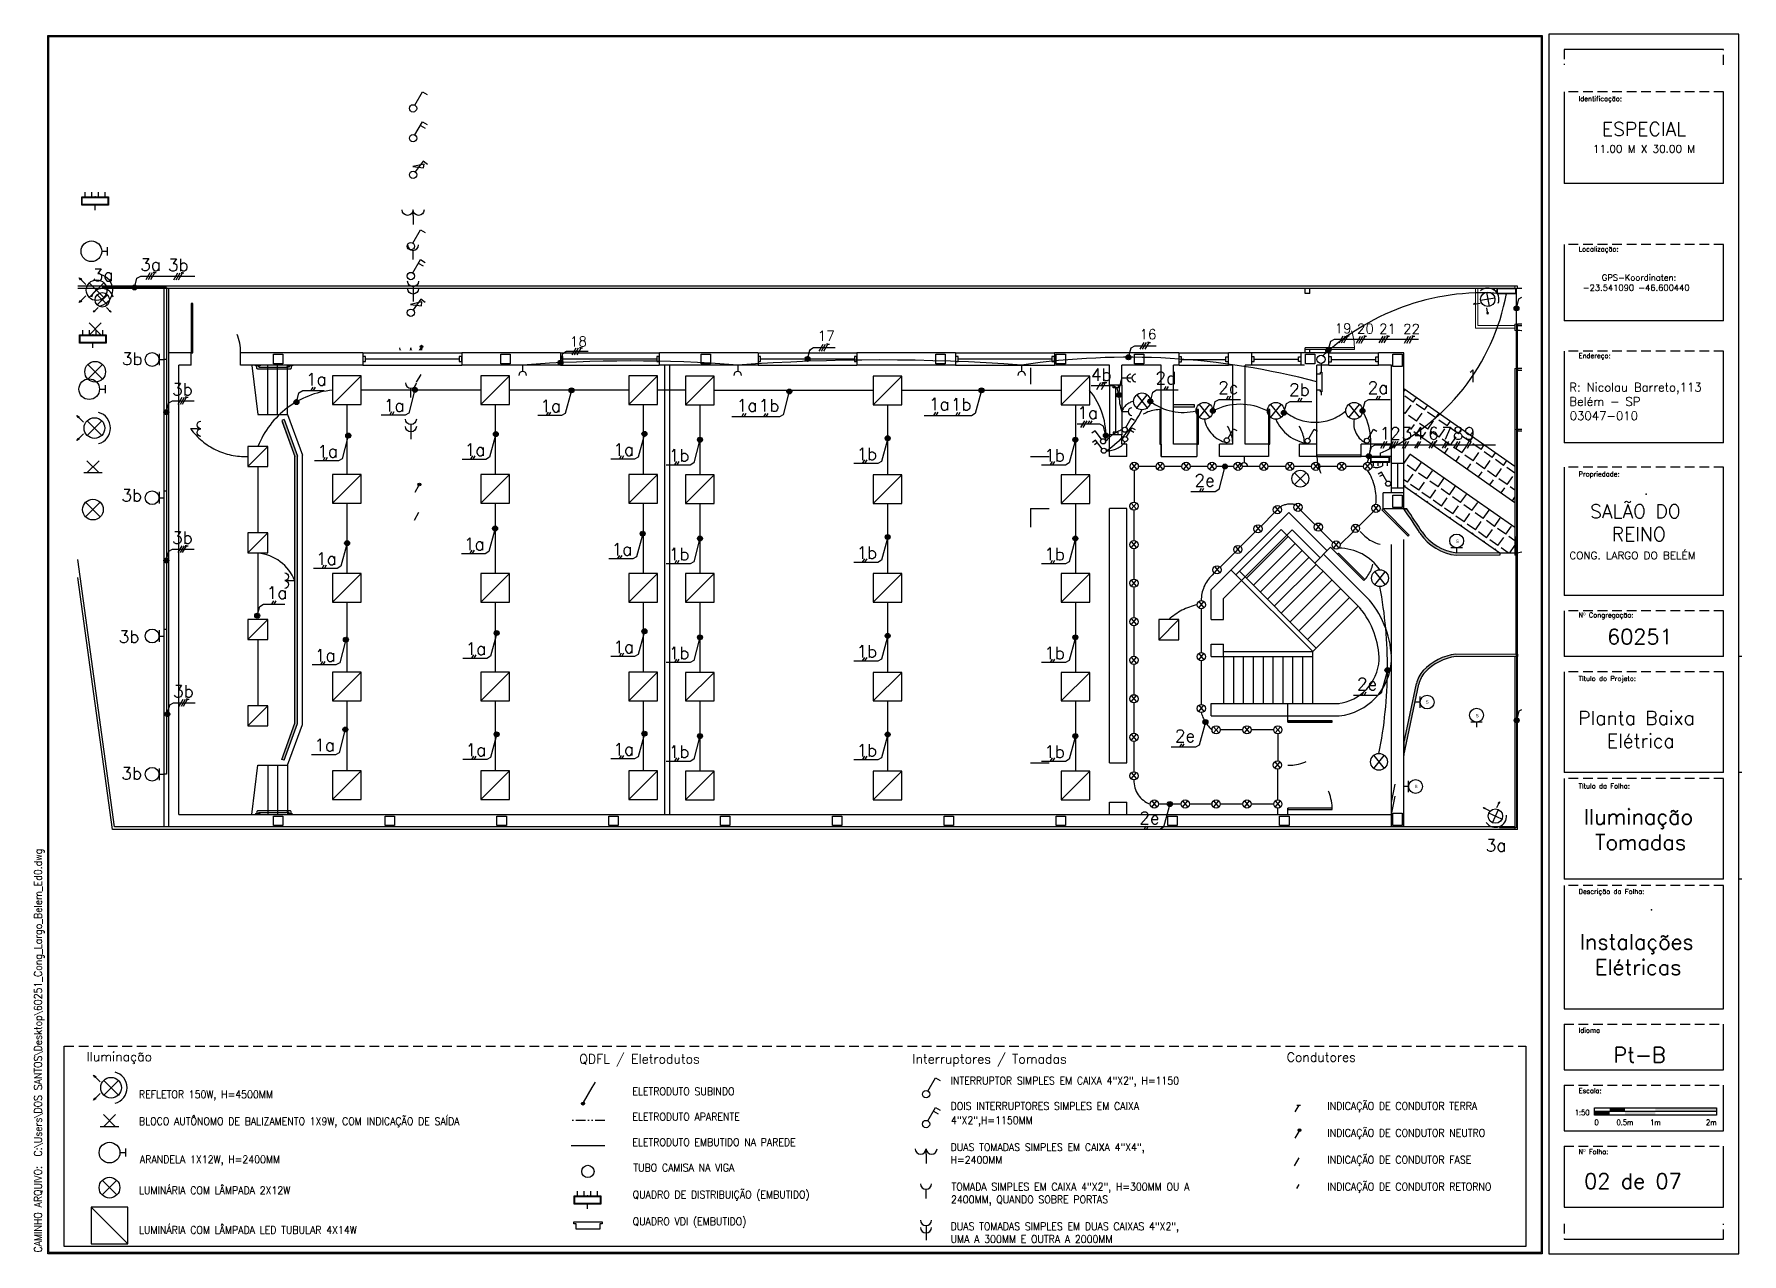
# Paper-space layout 'ELE-TÉRREO_F02' of a CAD drawing. Header units: millimetres. Extents: x -4 to 555, y 0 to 399.
# The model-space entities are those that its viewports show. They can reach past a viewport. Long polylines and large blocks are cut down to what shows.
import ezdxf
from ezdxf.enums import TextEntityAlignment as Align

# ---------------------------------------------------------------- set-up
doc = ezdxf.new("R2010")
doc.units = ezdxf.units.MM
doc.set_wipeout_variables(frame=1)
for name, pattern in [('DUCT', [1, 0, -1]), ('EXPOSED', [11.90625, 6.35, -1.5875, 0.79375, -0.79375, 0.79375, -1.5875]), ('EXPOSED0', [6.35, 3.175, -0.79375, 0.396875, -0.79375, 0.396875, -0.79375]), ('HIDDEN2', [4.7625, 3.175, -1.5875]), ('INVISIBLE', [1.27, 0, -1.27]), ('LDASHED', [4.7625, 3.175, -1.5875]), ('SDOT', [1.5875, 0, -1.5875])]:
    doc.linetypes.add(name, pattern=pattern)
for name, color, linetype in [('Block', 1, 'Continuous'), ('Com', 153, 'Continuous'), ('Dimens', 30, 'Continuous'), ('Door', 130, 'Continuous'), ('Glass', 130, 'Continuous'), ('Lining', 252, 'Continuous'), ('Lite', 83, 'Continuous'), ('Lite-Cqd', 114, 'Continuous'), ('Lite-Swc', 83, 'Continuous'), ('LiteJ', 114, 'Continuous'), ('Number', 18, 'Continuous'), ('Panel', 53, 'Continuous'), ('Power', 43, 'Continuous'), ('Power-El', 43, 'Continuous'), ('Site', 63, 'Continuous'), ('Stairs', 193, 'Continuous'), ('Symb', 223, 'Continuous'), ('Symb-De', 6, 'Continuous'), ('Symb-Hi', 1, 'Continuous'), ('Symb-Num', 43, 'Continuous'), ('Symb10', 140, 'Continuous'), ('Symb2', 140, 'Continuous'), ('Symb3', 140, 'Continuous'), ('Symb4', 140, 'Continuous'), ('Symb5', 140, 'Continuous'), ('Symb9', 1, 'Continuous'), ('Video', 110, 'Continuous'), ('Wall', 144, 'Continuous'), ('Wall-Base', 143, 'Continuous'), ('Wall-Head', 133, 'Continuous'), ('Wall-Head-Strc', 133, 'Continuous'), ('Wire', 84, 'Continuous'), ('Wire-An', 54, 'Continuous')]:
    doc.layers.add(name, color=color, linetype=linetype)
doc.layers.add('Gate', color=150, linetype='Continuous', lineweight=13)
doc.layers.add('NE', color=8, linetype='Continuous', plot=False)
doc.layers.get('Block').off()
doc.styles.add('COTAS', font='ROMANS', dxfattribs={"width": 0.75})
doc.styles.add('GRAF', font='GRAF.SHX')
doc.styles.add('MECS', font='ROMANS.shx', dxfattribs={"width": 0.9, "height": 6250})
doc.styles.get("Standard").update_dxf_attribs({"font": 'ROMANS'})
doc.linetypes.add('DEMOLITION', pattern='A,0,-4.7625,-1e-13,[146,mecsline.shx,S=1.5875,R=-45,X=0,Y=0],-4.7625', length=9.525)

psp = doc.layouts.new('ELE-TÉRREO_F02')

# ---------------------------------------------------------------- texts
at = {"style": 'MECS'}
for s, height, p in [('Identificação:', 1.6, (501.59, 377.47)), ('Localização:', 1.6, (501.59, 328.19)), ('Endereço:', 1.6, (501.59, 293.26)), ('Propriedade:', 1.6, (501.59, 254.51)), ('Nº Congregação:', 1.6, (501.59, 208.29)), ('Título do Projeto:', 1.6, (501.59, 187.52)), ('Título da Folha:', 1.6, (501.59, 152.27)), ('Descrição da Folha:', 1.6, (501.59, 117.75)), ('Idioma', 1.6, (501.59, 72.28)), ('Iluminação', 3, (12.85, 62.93)), ('QDFL / Eletrodutos', 3, (174.24, 62.19)), ('Interruptores / Tomadas', 3, (283.37, 62.19)), ('Condutores', 3, (405.99, 62.76)), ('Escala:', 1.6, (501.59, 52.46)), ('Nº Folha:', 1.6, (501.59, 32.52))]:
    psp.add_text(s, height=height, dxfattribs=at).set_placement(p)
at = {"style": 'MECS', "width": 0.9}
psp.add_text('CAMINHO ARQUIVO:  C:\\Users\\DOS SANTOS\\Desktop\\60251_Cong_Largo_Belem_Ed0.dwg', height=2.5, rotation=90, dxfattribs=at).set_placement((-4.31, 0.27), align=Align.TOP_LEFT)
at = {"width": 0.9}
for s, style, p in [('INTERRUPTOR SIMPLES EM CAIXA 4"X2", H=1150', 'COTAS', (295.9, 55.32)), ('REFLETOR 150W, H=4500MM', 'MECS', (30.03, 50.82)), ('ELETRODUTO SUBINDO', 'COTAS', (191.64, 51.81)), ('BLOCO AUTÔNOMO DE BALIZAMENTO 1X9W, COM INDICAÇÃO DE SAÍDA', 'MECS', (30.03, 42.01)), ('ELETRODUTO APARENTE', 'COTAS', (191.64, 43.48)), ('DOIS INTERRUPTORES SIMPLES EM CAIXA', 'COTAS', (295.9, 46.99)), ('4"X2",H=1150MM', 'COTAS', (296.01, 42.34)), ('INDICAÇÃO DE CONDUTOR TERRA', 'MECS', (419.32, 47.01)), ('INDICAÇÃO DE CONDUTOR NEUTRO', 'MECS', (419.32, 38.2)), ('ELETRODUTO EMBUTIDO NA PAREDE', 'COTAS', (191.64, 35.15)), ('DUAS TOMADAS SIMPLES EM CAIXA 4"X4",', 'COTAS', (295.9, 33.53)), ('ARANDELA 1X12W, H=2400MM', 'MECS', (30.35, 29.51)), ('TUBO CAMISA NA VIGA', 'COTAS', (191.96, 26.81)), ('H=2400MM', 'COTAS', (295.9, 29.37)), ('INDICAÇÃO DE CONDUTOR FASE', 'MECS', (419.32, 29.39)), ('LUMINÁRIA COM LÂMPADA 2X12W', 'MECS', (30.03, 19.37)), ('TOMADA SIMPLES EM CAIXA 4"X2", H=300MM OU A', 'COTAS', (296.22, 20.56)), ('INDICAÇÃO DE CONDUTOR RETORNO', 'MECS', (419.32, 20.58)), ('QUADRO DE DISTRIBUIÇÃO (EMBUTIDO)', 'COTAS', (191.75, 18)), ('2400MM, QUANDO SOBRE PORTAS', 'COTAS', (296.01, 16.39)), ('QUADRO VDI (EMBUTIDO)', 'COTAS', (191.75, 9.19)), ('LUMINÁRIA COM LÂMPADA LED TUBULAR 4X14W', 'MECS', (30.03, 6.39)), ('DUAS TOMADAS SIMPLES EM DUAS CAIXAS 4"X2",', 'COTAS', (295.9, 7.58)), ('UMA A 300MM E OUTRA A 2000MM', 'COTAS', (295.9, 3.41))]:
    psp.add_text(s, height=2.5, dxfattribs=dict(at, style=style)).set_placement(p)
at = {"layer": 'Wire', "color": 1, "style": 'MECS'}
for s, p in [('GPS-Koordinaten:', (509.22, 318.67)), ('-23.541090 -46.600440', (502.98, 315.34))]:
    psp.add_text(s, height=2, dxfattribs=at).set_placement(p)
at = {"layer": 'Wire', "color": 30, "true_color": 0xf26722, "style": 'MECS'}
for s, height, p in [('R: Nicolau Barreto,113', 2.8, (498.59, 282.34)), ('Belém - SP', 2.8, (498.59, 277.67)), ('03047-010', 2.8, (498.72, 273)), ('SALÃO DO', 4.5, (505.36, 240.85)), ('REINO', 4.5, (512.43, 233.35)), ('CONG. LARGO DO BELÉM', 2.5, (498.58, 227.37)), ('60251', 5, (510.96, 199.52)), ('Planta Baixa', 4.5, (501.46, 173.14)), ('Elétrica', 4.5, (510.89, 165.64)), ('Iluminação', 5, (503.3, 140.51)), ('Tomadas', 5, (507, 132.18)), ('Instalações', 5, (501.98, 99.54)), ('Elétricas', 5, (506.98, 91.21)), ('02 de 07', 5, (503.43, 21.15))]:
    psp.add_text(s, height=height, dxfattribs=at).set_placement(p)
at = {"layer": 'Wire', "linetype": 'EXPOSED0', "attachment_point": 1, "style": 'MECS'}
for s, insert, char_height, width in [('\\pxqc;{\\W1;\\C30;\\c2254834;ESPECIAL\\P\\H0.55556x;11.00 M X 30.00 M}', (499.31, 370.59), 4.5, 47.4664), ('{\\W1;\\C30;\\c2254834;Pt-B}', (513, 67.5), 5, 17.223)]:
    psp.add_mtext(s, dxfattribs=dict(at, insert=insert, char_height=char_height, width=width))

msp = doc.modelspace()

# ---------------------------------------------------------------- texts
at = {"layer": 'Lite-Cqd', "style": 'GRAF'}
for p in [(48582, -44793), (47971, -48045), (48985, -48322), (47746, -49757)]:
    msp.add_attdef('S', p, '0.00', height=66.2, dxfattribs=at)
at = {"layer": 'Wire-An', "attachment_point": 2}
for s, insert, char_height in [('3a', (22156, -39030), 250), ('3b', (22717, -39038), 250), ('3a', (21193, -39240), 250), ('19', (46300, -40346), 200), ('20', (46752, -40355), 200), ('21', (47200, -40357), 200), ('22', (47686, -40360), 200), ('17', (35835, -40498), 200), ('16', (42349, -40466), 200), ('3b', (21785, -40939), 250), ('1a', (25511, -41353), 250), ('1', (48913, -41284), 250), ('3b', (22801, -41556), 250), ('2c', (43976, -41523), 250), ('2b', (45415, -41563), 250), ('2a', (47007, -41523), 250), ('1a', (27088, -41884), 250), ('1a', (30257, -41892), 250), ('1a', (34231, -41881), 250), ('1b', (34676, -41884), 250), ('1a', (38122, -41857), 250), ('1b', (38567, -41860), 250), ('1a', (41130, -42032), 250), ('1', (47148, -42447), 250), ('2', (47357, -42450), 250), ('3', (47592, -42447), 250), ('4', (47836, -42449), 250), ('6', (48129, -42449), 250), ('7', (48398, -42449), 250), ('8', (48628, -42449), 250), ('9', (48859, -42447), 250), ('1a', (25739, -42810), 250), ('1a', (28725, -42780), 250), ('1a', (31734, -42776), 250), ('1b', (36658, -42864), 250), ('1b', (32858, -42894), 250), ('1b', (40458, -42894), 250), ('2e', (43495, -43400), 250), ('3b', (21775, -43701), 250), ('3b', (22801, -44561), 250), ('1a', (28710, -44689), 250), ('1a', (31698, -44795), 250), ('1b', (32858, -44894), 250), ('1b', (36658, -44864), 250), ('1b', (40458, -44894), 250), ('1a', (25715, -44987), 250), ('1a', (24718, -45676), 250), ('3b', (21721, -46566), 250), ('1a', (25691, -46942), 250), ('1a', (28743, -46808), 250), ('1a', (31734, -46772), 250), ('1b', (32858, -46894), 250), ('1b', (36658, -46864), 250), ('1b', (40458, -46894), 250), ('3b', (22821, -47670), 250), ('2e', (46784, -47524), 250), ('3a', (50141, -47794), 250), ('2e', (43098, -48574), 250), ('1a', (25679, -48760), 250), ('1a', (28743, -48857), 250), ('1a', (31734, -48845), 250), ('1b', (32858, -48894), 250), ('1b', (36658, -48864), 250), ('1b', (40458, -48894), 250), ('3b', (21773, -49331), 250), ('2e', (42378, -50237), 250), ('3a', (49398, -50791), 250)]:
    msp.add_mtext_dynamic_manual_height_columns(s, width=250, gutter_width=1250, heights=[0], dxfattribs=dict(at, insert=insert, char_height=char_height))

# ---------------------------------------------------------------- blocks, each defined once
blk = doc.blocks.new('E.IntLight-Wall Light')
at = {"color": 0, "linetype": 'ByBlock', "lineweight": -2}
for p, q in [((-0.044, 0), (0.044, 0)), ((0, 0.062), (0, 0))]:
    blk.add_line(p, q, dxfattribs=at)
blk.add_circle((0, 0.174), 0.111, dxfattribs=at)
blk = doc.blocks.new('E.IntLight-Flood Light')
at = {"color": 0, "linetype": 'ByBlock', "lineweight": -2}
for p, q in [((-0.079, -0.079), (0.079, 0.079)), ((-0.079, 0.079), (0.079, -0.079))]:
    blk.add_line(p, q, dxfattribs=at)
for points in [[(0.188, 0.134), (0.175, 0.109), (0.163, 0.121), (0.188, 0.134), (0.116, 0.062)], [(0.188, -0.134), (0.163, -0.121), (0.175, -0.109), (0.188, -0.134), (0.116, -0.062)]]:
    blk.add_lwpolyline(points, dxfattribs=at)
blk.add_circle((0, 0), 0.111, dxfattribs=at)
blk.add_arc((0, 0), 0.173, 104.4359, 255.5641, dxfattribs=at)
blk = doc.blocks.new('E.IntLight-General Light')
at = {"color": 0, "linetype": 'ByBlock', "lineweight": -2}
for p, q in [((-0.07874, 0.07874), (0.07874, -0.07874)), ((-0.07874, -0.07874), (0.07874, 0.07874))]:
    blk.add_line(p, q, dxfattribs=at)
blk.add_circle((0, 0), 0.11136, dxfattribs=at)
blk = doc.blocks.new('*U61')
at = {"color": 0, "linetype": 'ByBlock', "lineweight": -2}
for p, q in [((0.02, 0.109), (0.102, 0.252)), ((0.102, 0.252), (0.153, 0.222))]:
    blk.add_line(p, q, dxfattribs=at)
blk.add_circle((0, 0.075), 0.0394, dxfattribs=at)
at = {"layer": 'Symb4', "color": 0, "linetype": 'ByBlock', "lineweight": -2, "style": 'MECS', "width": 0.9}
blk.add_attdef('SC', (-0.022, 0.282), '', height=0.0984, dxfattribs=at)
blk = doc.blocks.new('*U84')
at = {"color": 0, "linetype": 'ByBlock', "lineweight": -2}
blk.add_line((0, 0), (0, 0.098), dxfattribs=at)
blk.add_arc((0, 0.157), 0.0591, 180, 0, dxfattribs=at)
at = {"layer": 'Lining', "color": 0, "style": 'MECS', "width": 0.8, "flags": 1}
blk.add_attdef('PW', text='', height=0.0787, dxfattribs=at).set_placement((0.109, -0.009), align=Align.MIDDLE)
at = {"layer": 'Symb-Hi', "color": 0, "style": 'MECS', "width": 0.9, "flags": 1}
blk.add_attdef('DB', text='', height=0.0787, dxfattribs=at).set_placement((0.216, 0.098), align=Align.MIDDLE)
at = {"layer": 'Symb-Num', "color": 0, "style": 'MECS', "width": 0.9}
blk.add_attdef('CN', text='', height=0.0984, dxfattribs=at).set_placement((0, 0.269), align=Align.MIDDLE)
at = {"layer": 'Symb10', "color": 0, "style": 'MECS', "width": 0.8, "flags": 1}
blk.add_attdef('DS', text='', height=0.0787, dxfattribs=at).set_placement((0.001, -0.116), align=Align.MIDDLE)
at = {"layer": 'Symb2', "color": 0, "style": 'MECS', "width": 0.8, "flags": 1}
blk.add_attdef('TP', text='', height=0.0787, dxfattribs=at).set_placement((-0.106, -0.224), align=Align.MIDDLE)
at = {"layer": 'Symb3', "color": 0, "style": 'MECS', "width": 0.8, "flags": 8}
blk.add_attdef('SI', text='', height=0.0787, dxfattribs=at).set_placement((0.216, 0.206), align=Align.MIDDLE)
at = {"layer": 'Symb5', "color": 0, "style": 'MECS', "width": 0.8, "flags": 1}
blk.add_attdef('SCN', text='', height=0.0787, dxfattribs=at).set_placement((-0.213, -0.332), align=Align.MIDDLE)
at = {"layer": 'Symb9', "color": 0, "style": 'MECS', "width": 0.8, "flags": 9}
blk.add_attdef('DN', text='', height=0.0787, dxfattribs=at).set_placement((-0.321, -0.44), align=Align.MIDDLE)
blk = doc.blocks.new('*U87')
at = {"color": 0, "linetype": 'ByBlock', "lineweight": -2}
for q in [(0, 0.157), (0, 0)]:
    blk.add_line((0, 0.098), q, dxfattribs=at)
blk.add_lwpolyline([(-0.118, 0.157, 1), (0, 0.157, 1), (0.118, 0.157)], format="xyb", dxfattribs=at)
at = {"layer": 'Lining', "color": 0, "style": 'MECS', "width": 0.8, "flags": 1}
blk.add_attdef('PW', text='', height=0.0787, dxfattribs=at).set_placement((0.176, -0.009), align=Align.MIDDLE)
at = {"layer": 'Symb-Hi', "color": 0, "style": 'MECS', "width": 0.9, "flags": 1}
blk.add_attdef('DB', text='', height=0.0787, dxfattribs=at).set_placement((0.284, 0.098), align=Align.MIDDLE)
at = {"layer": 'Symb-Num', "color": 0, "style": 'MECS', "width": 0.9}
blk.add_attdef('CN', text='', height=0.0984, dxfattribs=at).set_placement((0, 0.304), align=Align.MIDDLE)
at = {"layer": 'Symb10', "color": 0, "style": 'MECS', "width": 0.8, "flags": 1}
blk.add_attdef('DS', text='', height=0.0787, dxfattribs=at).set_placement((0.069, -0.116), align=Align.MIDDLE)
at = {"layer": 'Symb2', "color": 0, "style": 'MECS', "width": 0.8, "flags": 1}
blk.add_attdef('TP', text='', height=0.0787, dxfattribs=at).set_placement((-0.038, -0.224), align=Align.MIDDLE)
at = {"layer": 'Symb3', "color": 0, "style": 'MECS', "width": 0.8, "flags": 8}
blk.add_attdef('SI', text='', height=0.0787, dxfattribs=at).set_placement((0.284, 0.206), align=Align.MIDDLE)
at = {"layer": 'Symb5', "color": 0, "style": 'MECS', "width": 0.8, "flags": 1}
blk.add_attdef('SCN', text='', height=0.0787, dxfattribs=at).set_placement((-0.146, -0.332), align=Align.MIDDLE)
at = {"layer": 'Symb9', "color": 0, "style": 'MECS', "width": 0.8, "flags": 9}
blk.add_attdef('DN', text='', height=0.0787, dxfattribs=at).set_placement((-0.253, -0.44), align=Align.MIDDLE)
blk = doc.blocks.new('E.IntPan-Distrib Board (flush)')
at = {"color": 0, "linetype": 'ByBlock', "lineweight": -2}
blk.add_point((0, 0), dxfattribs=at)
at = {"layer": 'Symb-De', "style": 'MECS', "width": 0.8}
blk.add_attdef('DBN', text='', height=0.118, dxfattribs=at).set_placement((0, 0.205), align=Align.MIDDLE)
at = {"layer": 'Symb-Hi', "color": 0, "style": 'MECS', "width": 0.9, "flags": 1}
blk.add_attdef('DB', text='', height=0.0787, dxfattribs=at).set_placement((0.413, 0.081), align=Align.MIDDLE)
at = {"layer": 'Symb3', "color": 0, "style": 'MECS', "width": 0.8, "flags": 8}
blk.add_attdef('SI', text='', height=0.0787, dxfattribs=at).set_placement((0.413, -0.02), align=Align.MIDDLE)
at = {"layer": 'Symb9', "color": 0, "style": 'MECS', "width": 0.8, "flags": 9}
blk.add_attdef('DN', text='', height=0.0787, dxfattribs=at).set_placement((0.413, -0.126), align=Align.MIDDLE)
at = {"color": 18, "linetype": 'ByBlock'}
blk.add_wipeout([(-0.119, -0.072), (0.119, -0.072), (0.119, -0.006), (-0.119, -0.006)], dxfattribs=at)
at = {"linetype": 'ByBlock', "lineweight": -2}
h = blk.add_hatch(color=0, dxfattribs=at)
h.paths.add_polyline_path([(-0.125, 0), (-0.125, -0.078), (0.125, -0.078), (0.125, 0)])
h.paths.add_polyline_path([(0.119, -0.006), (0.119, -0.072), (-0.119, -0.072), (-0.119, -0.006)], flags=16)
at = {"color": 0, "linetype": 'ByBlock', "lineweight": -2}
for p, q in [((-0.094, 0), (-0.094, 0.044)), ((-0.031, 0), (-0.031, 0.044)), ((0.031, 0), (0.031, 0.044)), ((0.094, 0), (0.094, 0.044)), ((0, -0.123), (0, -0.078))]:
    blk.add_line(p, q, dxfattribs=at)
for points in [[(-0.125, -0.078), (0.125, -0.078), (0.125, 0), (-0.125, 0)], [(-0.119, -0.072), (0.119, -0.072), (0.119, -0.006), (-0.119, -0.006)]]:
    blk.add_lwpolyline(points, close=True, dxfattribs=at)
blk = doc.blocks.new('*U89')
at = {"color": 0, "linetype": 'ByBlock', "lineweight": -2}
blk.add_line((0, 0.157), (0, 0), dxfattribs=at)
for centre in [(0, 0.217), (0, 0.138)]:
    blk.add_arc(centre, 0.0591, 180, 0, dxfattribs=at)
at = {"layer": 'Lining', "color": 0, "style": 'MECS', "width": 0.8, "flags": 1}
blk.add_attdef('PW', text='', height=0.0787, dxfattribs=at).set_placement((0.109, -0.009), align=Align.MIDDLE)
at = {"layer": 'Symb-Hi', "color": 0, "style": 'MECS', "width": 0.9, "flags": 1}
blk.add_attdef('DB', text='', height=0.0787, dxfattribs=at).set_placement((0.216, 0.098), align=Align.MIDDLE)
at = {"layer": 'Symb-Num', "color": 0, "style": 'MECS', "width": 0.9}
blk.add_attdef('CN', text='', height=0.0984, dxfattribs=at).set_placement((0, 0.333), align=Align.MIDDLE)
at = {"layer": 'Symb10', "color": 0, "style": 'MECS', "width": 0.8, "flags": 1}
blk.add_attdef('DS', text='', height=0.0787, dxfattribs=at).set_placement((0.001, -0.116), align=Align.MIDDLE)
at = {"layer": 'Symb2', "color": 0, "style": 'MECS', "width": 0.8, "flags": 1}
blk.add_attdef('TP', text='', height=0.0787, dxfattribs=at).set_placement((-0.106, -0.224), align=Align.MIDDLE)
at = {"layer": 'Symb3', "color": 0, "style": 'MECS', "width": 0.8, "flags": 8}
blk.add_attdef('SI', text='', height=0.0787, dxfattribs=at).set_placement((0.216, 0.206), align=Align.MIDDLE)
at = {"layer": 'Symb5', "color": 0, "style": 'MECS', "width": 0.8, "flags": 1}
blk.add_attdef('SCN', text='', height=0.0787, dxfattribs=at).set_placement((-0.213, -0.332), align=Align.MIDDLE)
at = {"layer": 'Symb9', "color": 0, "style": 'MECS', "width": 0.8, "flags": 9}
blk.add_attdef('DN', text='', height=0.0787, dxfattribs=at).set_placement((-0.321, -0.44), align=Align.MIDDLE)
blk = doc.blocks.new('E.IntLight-Lighting Outlet on Wall')
at = {"color": 0, "linetype": 'ByBlock', "lineweight": -2}
for p, q in [((-0.099, 0), (0.099, 0)), ((-0.065, 0.131), (0.065, 0)), ((0.065, 0.131), (-0.065, 0))]:
    blk.add_line(p, q, dxfattribs=at)
blk = doc.blocks.new('*U91')
at = {"color": 0, "linetype": 'ByBlock', "lineweight": -2}
for p, q in [((0.02, 0.109), (0.102, 0.252)), ((0.08, 0.212), (0.131, 0.183)), ((0.102, 0.252), (0.153, 0.222))]:
    blk.add_line(p, q, dxfattribs=at)
blk.add_circle((0, 0.075), 0.0394, dxfattribs=at)
at = {"layer": 'Symb4', "color": 0, "linetype": 'ByBlock', "lineweight": -2, "style": 'MECS', "width": 0.9}
blk.add_attdef('SC', (-0.022, 0.282), '', height=0.0984, dxfattribs=at)
blk = doc.blocks.new('E.IntSwit-Dimmer')
at = {"color": 0, "linetype": 'ByBlock', "lineweight": -2}
for p, q in [((0.091, 0.232), (0.02, 0.109)), ((0.142, 0.203), (0.091, 0.232))]:
    blk.add_line(p, q, dxfattribs=at)
blk.add_lwpolyline([(0.104, 0.163), (0.104, 0.203), (-0.014, 0.163)], close=True, dxfattribs=at)
blk.add_circle((0, 0.075), 0.0394, dxfattribs=at)
at = {"layer": 'Symb4', "color": 0, "linetype": 'ByBlock', "lineweight": -2, "style": 'MECS', "width": 0.9}
blk.add_attdef('SC', text='', height=0.0984, dxfattribs=at).set_placement((0.06, 0.329), align=Align.MIDDLE)
blk = doc.blocks.new('E.IntWir-Neutral')
at = {"color": 0, "linetype": 'ByBlock', "lineweight": -2}
blk.add_line((0.021, 0.036), (-0.03, -0.051), dxfattribs=at)
for radius in [0.0177, 0.00684]:
    blk.add_circle((0.03, 0.051), radius, dxfattribs=at)
blk = doc.blocks.new('E.IntWir-Phase')
at = {"color": 0, "linetype": 'ByBlock', "lineweight": -2}
blk.add_line((-0.03, -0.051), (0.03, 0.051), dxfattribs=at)
at = {"color": 0, "style": 'MECS', "width": 0.9}
blk.add_attdef('NN', text='', height=0.0787, dxfattribs=at).set_placement((0.03, 0.051), align=Align.BOTTOM_CENTER)
blk = doc.blocks.new('G.RefSym-Graphic-Scale')
at = {"linetype": 'ByBlock', "lineweight": -2}
for points in [[(-40, -4.16), (-40, -2.97), (-35, -2.97), (-35, -4.16)], [(-35, -2.97), (-35, -1.78), (-30, -1.78), (-30, -2.97)], [(-30, -4.16), (-30, -2.97), (-20, -2.97), (-20, -4.16)], [(-20, -2.97), (-20, -1.78), (0, -1.78), (0, -2.97)]]:
    blk.add_hatch(color=0, dxfattribs=at).paths.add_polyline_path(points)
at = {"color": 0, "linetype": 'ByBlock', "lineweight": -2}
blk.add_line((0, -2.97), (-40, -2.97), dxfattribs=at)
blk.add_lwpolyline([(-40, -4.16), (-40, -1.78), (0, -1.78), (0, -4.16)], close=True, dxfattribs=at)
at = {"color": 0, "linetype": 'ByBlock', "lineweight": -2, "style": 'MECS', "width": 0.9}
for tag, p in [('GRPSCALE', (-41.59, -4.17)), ('GRPDIS40', (0, -7.4))]:
    blk.add_attdef(tag, text='', height=1.8, dxfattribs=at).set_placement(p, align=Align.RIGHT)
blk.add_attdef('GRPDIS0', (-40, -7.4), '', height=1.8, dxfattribs=at)
for tag, p in [('GRPDIS10', (-30, -7.4)), ('GRPDIS20', (-20, -7.4))]:
    blk.add_attdef(tag, text='', height=1.8, dxfattribs=at).set_placement(p, align=Align.CENTER)
blk = doc.blocks.new('G.SymPart-Wipeout')
at = {"color": 19, "linetype": 'Continuous'}
blk.add_wipeout([(0, 0), (1, 0), (1, 1), (0, 1)], dxfattribs=at)
blk = doc.blocks.new('*U51')
at = {"color": 0, "linetype": 'ByBlock', "lineweight": -2, "xscale": 2000, "yscale": 350.0000000018622}
blk.add_blockref('G.SymPart-Wipeout', (-1000, -175), dxfattribs=at)
at = {"color": 0, "linetype": 'ByBlock', "lineweight": -2, "flags": 128}
for points in [[(-1000, -50), (-1000, 50), (-950, 50), (-950, -50)], [(950, -50), (950, 50), (1000, 50), (1000, -50)]]:
    blk.add_lwpolyline(points, close=True, dxfattribs=at)
blk.add_lwpolyline([(-950, 0), (950, 0)], dxfattribs=at)
at = {"layer": 'Glass', "flags": 128}
for points in [[(-1000, 125), (-1000, 125), (1000, 125), (1000, 125)], [(-1000, -125), (-1000, -125), (1000, -125), (1000, -125)]]:
    blk.add_lwpolyline(points, dxfattribs=at)
at = {"layer": 'Wall'}
for p, q in [((-1000, -125), (-1000, 125)), ((1000, -125), (1000, 125))]:
    blk.add_line(p, q, dxfattribs=at)
at = {"layer": 'Wall-Head-Strc'}
for p, q in [((-1000, 125), (1000, 125)), ((-1000, -125), (1000, -125))]:
    blk.add_line(p, q, dxfattribs=at)
blk = doc.blocks.new('*U167')
at = {"xscale": -1, "rotation": 180}
blk.add_blockref('*U51', (0, 0), dxfattribs=at)
blk = doc.blocks.new('*U168')
at = {"color": 0, "linetype": 'ByBlock', "lineweight": -2, "transparency": 16777216}
for p in [(0, 0), (4000, 0), (8000, 0), (12000, 0)]:
    blk.add_blockref('*U167', p, dxfattribs=at)
blk = doc.blocks.new('*U18')
at = {"color": 18}
blk.add_wipeout([(-500, -160), (500, -160), (500, 160), (-500, 160)], dxfattribs=at).dxf.layer = 'Number'
at = {"color": 0, "linetype": 'ByBlock', "lineweight": -2}
blk.add_line((450, 0), (-450, 0), dxfattribs=at)
for points in [[(-500, -50), (-450, -50), (-450, 50), (-500, 50)], [(500, -50), (450, -50), (450, 50), (500, 50)]]:
    blk.add_lwpolyline(points, dxfattribs=at)
at = {"layer": 'Glass'}
for points in [[(-500, 125), (-500, 125), (500, 125), (500, 125)], [(-500, -125), (-500, -125), (500, -125), (500, -125)]]:
    blk.add_lwpolyline(points, dxfattribs=at)
at = {"layer": 'Wall-Base'}
for p, q in [((-500, -125), (-500, 125)), ((500, -125), (500, 125))]:
    blk.add_line(p, q, dxfattribs=at)
at = {"layer": 'Wall-Head'}
for p, q in [((-500, 125), (500, 125)), ((-500, -125), (500, -125))]:
    blk.add_line(p, q, dxfattribs=at)
blk = doc.blocks.new('*U188')
at = {"layer": 'Power'}
blk.add_line((-290, -290), (290, 290), dxfattribs=at)
blk.add_lwpolyline([(-290, -290), (290, -290), (290, 290), (-290, 290)], close=True, dxfattribs=at)
blk = doc.blocks.new('*U189')
at = {"color": 0, "linetype": 'ByBlock', "lineweight": -2, "transparency": 16777216}
for p in [(-7600, 8000), (-3800, 8000), (0, 8000), (-7600, 6000), (-3800, 6000), (0, 6000), (-7600, 4000), (-3800, 4000), (0, 4000), (-7600, 2000), (-3800, 2000), (0, 2000), (-7600, 0), (-3800, 0), (0, 0)]:
    blk.add_blockref('*U188', p, dxfattribs=at)
blk = doc.blocks.new('*U190')
at = {"layer": 'Power'}
blk.add_line((-290, -290), (290, 290), dxfattribs=at)
blk.add_lwpolyline([(-290, -290), (290, -290), (290, 290), (-290, 290)], close=True, dxfattribs=at)
blk = doc.blocks.new('*U191')
at = {"color": 0, "linetype": 'ByBlock', "lineweight": -2, "transparency": 16777216}
for p in [(-6000, 8000), (-3000, 8000), (0, 8000), (-6000, 6000), (-3000, 6000), (0, 6000), (-6000, 4000), (-3000, 4000), (0, 4000), (-6000, 2000), (-3000, 2000), (0, 2000), (-6000, 0), (-3000, 0), (0, 0)]:
    blk.add_blockref('*U190', p, dxfattribs=at)
blk = doc.blocks.new('*U192')
at = {"layer": 'Lite-Cqd'}
blk.add_line((-203, -203), (203, 203), dxfattribs=at)
blk.add_lwpolyline([(-203, -203), (203, -203), (203, 203), (-203, 203)], close=True, dxfattribs=at)
blk = doc.blocks.new('*U193')
at = {"color": 0, "linetype": 'ByBlock', "lineweight": -2, "transparency": 16777216}
for p in [(0, 5250), (0, 3500), (0, 1750), (0, 0)]:
    blk.add_blockref('*U192', p, dxfattribs=at)
blk = doc.blocks.new('PasteBlock$0')
at = {"layer": 'Lite-Cqd', "linetype": 'Continuous'}
blk.add_line((116, 101), (-116, 101), dxfattribs=at)
at = {"layer": 'Lite-Cqd'}
blk.add_line((0, 101), (0, 0), dxfattribs=at)
at = {"layer": 'Lite-Cqd', "linetype": 'Continuous'}
blk.add_circle((0, 242), 140, dxfattribs=at)
blk = doc.blocks.new('*U194')
at = {"rotation": 90}
blk.add_blockref('PasteBlock$0', (191, 0), dxfattribs=at)
blk = doc.blocks.new('*U195')
at = {"color": 0, "linetype": 'ByBlock', "lineweight": -2, "transparency": 16777216}
for p in [(0, 0), (0, -2800), (0, -5600), (0, -8400)]:
    blk.add_blockref('*U194', p, dxfattribs=at)
blk = doc.blocks.new('*U196')
at = {"layer": 'Lite-Cqd'}
blk.add_line((-203, -203), (203, 203), dxfattribs=at)
blk.add_lwpolyline([(-203, -203), (203, -203), (203, 203), (-203, 203)], close=True, dxfattribs=at)
blk = doc.blocks.new('*U197')
at = {"color": 0, "linetype": 'ByBlock', "lineweight": -2, "transparency": 16777216}
blk.add_blockref('*U196', (0, 0), dxfattribs=at)
blk = doc.blocks.new('*U198')
at = {"layer": 'LiteJ'}
for p, q in [((-53, -64), (53, 64)), ((-53, 64), (53, -64))]:
    blk.add_line(p, q, dxfattribs=at)
blk.add_circle((0, 0), 83.1, dxfattribs=at)
blk = doc.blocks.new('*U199')
at = {"color": 0, "linetype": 'ByBlock', "lineweight": -2, "transparency": 16777216}
for p in [(-4725, 0), (-4200, 0), (-3675, 0), (-3150, 0), (-2625, 0), (-2100, 0), (-1575, 0), (-1050, 0), (-525, 0), (0, 0)]:
    blk.add_blockref('*U198', p, dxfattribs=at)
blk = doc.blocks.new('*U200')
at = {"layer": 'LiteJ'}
for p, q in [((-53, -64), (53, 64)), ((-53, 64), (53, -64))]:
    blk.add_line(p, q, dxfattribs=at)
blk.add_circle((0, 0), 83.1, dxfattribs=at)
blk = doc.blocks.new('*U201')
at = {"color": 0, "linetype": 'ByBlock', "lineweight": -2, "transparency": 16777216}
for p in [(0, 0), (0, -780), (0, -1560), (0, -2340), (0, -3120), (0, -3900), (0, -4680), (0, -5460)]:
    blk.add_blockref('*U200', p, dxfattribs=at)
blk = doc.blocks.new('*U202')
at = {"layer": 'LiteJ'}
for p, q in [((-53, -64), (53, 64)), ((-53, 64), (53, -64))]:
    blk.add_line(p, q, dxfattribs=at)
blk.add_circle((0, 0), 83.1, dxfattribs=at)
blk = doc.blocks.new('*U203')
at = {"color": 0, "linetype": 'ByBlock', "lineweight": -2, "transparency": 16777216}
for p in [(-2500, 0), (-1875, 0), (-1250, 0), (-625, 0), (0, 0)]:
    blk.add_blockref('*U202', p, dxfattribs=at)
blk = doc.blocks.new('*U204')
at = {"layer": 'LiteJ'}
for p, q in [((-53, -64), (53, 64)), ((-53, 64), (53, -64))]:
    blk.add_line(p, q, dxfattribs=at)
blk.add_circle((0, 0), 83.1, dxfattribs=at)
blk = doc.blocks.new('*U205')
at = {"color": 0, "linetype": 'ByBlock', "lineweight": -2, "transparency": 16777216}
for p in [(-1250, 0), (-625, 0), (0, 0)]:
    blk.add_blockref('*U204', p, dxfattribs=at)
blk = doc.blocks.new('*U206')
at = {"layer": 'LiteJ'}
for p, q in [((-53, -64), (53, 64)), ((-53, 64), (53, -64))]:
    blk.add_line(p, q, dxfattribs=at)
blk.add_circle((0, 0), 83.1, dxfattribs=at)
blk = doc.blocks.new('*U207')
at = {"color": 0, "linetype": 'ByBlock', "lineweight": -2, "transparency": 16777216}
for p in [(0, 0), (0, -1050), (0, -2100)]:
    blk.add_blockref('*U206', p, dxfattribs=at)

# ---------------------------------------------------------------- hatches: boundary and pattern name
at = {"true_color": 0xf26722}
h = msp.add_hatch(color=30, dxfattribs=at)
h.dxf.hatch_style = 1
h.paths.add_polyline_path([(21781, -39620, 0.080977), (21783, -39635, -0.003732), (21878, -39604, 0.853398)])
h.paths.add_polyline_path([(21881, -39620, 0.079099), (21878, -39604, 0.003732), (21783, -39635, 0.850178)])
h = msp.add_hatch(color=30, dxfattribs=at)
h.dxf.hatch_style = 1
h.paths.add_polyline_path([(49760, -40041, 0.080977), (49762, -40057, -0.003732), (49857, -40026, 0.853398)])
h.paths.add_polyline_path([(49860, -40041, 0.079099), (49857, -40026, 0.003732), (49762, -40057, 0.850178)])
h = msp.add_hatch(color=30, dxfattribs=at)
h.dxf.hatch_style = 1
h.paths.add_polyline_path([(41906, -41033, 0.080977), (41909, -41049, -0.003732), (42003, -41017, 0.853398)])
h.paths.add_polyline_path([(42006, -41033, 0.079099), (42003, -41017, 0.003732), (41909, -41049, 0.850178)])
h = msp.add_hatch(color=30, dxfattribs=at)
h.dxf.hatch_style = 1
h.paths.add_polyline_path([(27459, -41694, 0.080977), (27461, -41710, -0.003732), (27556, -41679, 0.853398)])
h.paths.add_polyline_path([(27559, -41694, 0.079099), (27556, -41679, 0.003732), (27461, -41710, 0.850178)])
h = msp.add_hatch(color=30, dxfattribs=at)
h.dxf.hatch_style = 1
h.paths.add_polyline_path([(30628, -41702, 0.080977), (30630, -41718, -0.003732), (30725, -41686, 0.853398)])
h.paths.add_polyline_path([(30728, -41702, 0.079099), (30725, -41686, 0.003732), (30630, -41718, 0.850178)])
h = msp.add_hatch(color=30, dxfattribs=at)
h.dxf.hatch_style = 1
h.paths.add_polyline_path([(35038, -41727, 0.080977), (35040, -41743, -0.003732), (35135, -41712, 0.853398)])
h.paths.add_polyline_path([(35138, -41727, 0.079099), (35135, -41712, 0.003732), (35040, -41743, 0.850178)])
h = msp.add_hatch(color=30, dxfattribs=at)
h.dxf.hatch_style = 1
h.paths.add_polyline_path([(38929, -41703, 0.080977), (38931, -41719, -0.003732), (39026, -41688, 0.853398)])
h.paths.add_polyline_path([(39029, -41703, 0.079099), (39026, -41688, 0.003732), (38931, -41719, 0.850178)])
at = {"true_color": 0xfeeab9, "transparency": 33554483}
h = msp.add_hatch(dxfattribs=at)
h.set_pattern_fill('ANGLE', color=254, scale=40, angle=55)
h.set_pattern_definition([(55, (0, 0), (-228.8711, 160.2573), [203.2, -76.2]), (145, (0, 0), (-160.2573, -228.8711), [203.2, -76.2])])
h.paths.add_polyline_path([(47654, -42989), (47529, -42902), (47529, -43634), (49470, -44991), (49779, -44993), (49779, -44475)])
h.paths.add_polyline_path([(49779, -43971), (49779, -43239), (47529, -41665), (47529, -42398), (47898, -42656)])
at = {"true_color": 0xf26722}
h = msp.add_hatch(color=30, dxfattribs=at)
h.dxf.hatch_style = 1
h.paths.add_polyline_path([(22426, -42145, 0.080977), (22428, -42161, -0.003732), (22523, -42130, 0.853398)])
h.paths.add_polyline_path([(22526, -42145, 0.079099), (22523, -42130, 0.003732), (22428, -42161, 0.850178)])
h = msp.add_hatch(color=30, dxfattribs=at)
h.dxf.hatch_style = 1
h.paths.add_polyline_path([(25060, -41941, 0.080977), (25062, -41957, -0.003732), (25157, -41925, 0.853398)])
h.paths.add_polyline_path([(25160, -41941, 0.079099), (25157, -41925, 0.003732), (25062, -41957, 0.850178)])
h = msp.add_hatch(color=30, dxfattribs=at)
h.dxf.hatch_style = 1
h.paths.add_polyline_path([(42348, -41926, 0.080977), (42350, -41942, -0.003732), (42445, -41910, 0.853398)])
h.paths.add_polyline_path([(42448, -41926, 0.079099), (42445, -41910, 0.003732), (42350, -41942, 0.850178)])
h = msp.add_hatch(color=30, dxfattribs=at)
h.dxf.hatch_style = 1
h.paths.add_polyline_path([(43612, -42118, 0.080977), (43615, -42134, -0.003732), (43710, -42103, 0.853398)])
h.paths.add_polyline_path([(43712, -42118, 0.079099), (43710, -42103, 0.003732), (43615, -42134, 0.850178)])
h = msp.add_hatch(color=30, dxfattribs=at)
h.dxf.hatch_style = 1
h.paths.add_polyline_path([(45052, -42158, 0.080977), (45055, -42174, -0.003732), (45149, -42143, 0.853398)])
h.paths.add_polyline_path([(45152, -42158, 0.079099), (45149, -42143, 0.003732), (45055, -42174, 0.850178)])
h = msp.add_hatch(color=30, dxfattribs=at)
h.dxf.hatch_style = 1
h.paths.add_polyline_path([(46643, -42118, 0.080977), (46646, -42134, -0.003732), (46741, -42103, 0.853398)])
h.paths.add_polyline_path([(46743, -42118, 0.079099), (46741, -42103, 0.003732), (46646, -42134, 0.850178)])
h = msp.add_hatch(color=30, dxfattribs=at)
h.dxf.hatch_style = 1
h.paths.add_polyline_path([(26109, -42619, 0.080977), (26112, -42635, -0.003732), (26207, -42604, 0.853398)])
h.paths.add_polyline_path([(26209, -42619, 0.079099), (26207, -42604, 0.003732), (26112, -42635, 0.850178)])
h = msp.add_hatch(color=30, dxfattribs=at)
h.dxf.hatch_style = 1
h.paths.add_polyline_path([(29096, -42589, 0.080977), (29099, -42605, -0.003732), (29194, -42574, 0.853398)])
h.paths.add_polyline_path([(29196, -42589, 0.079099), (29194, -42574, 0.003732), (29099, -42605, 0.850178)])
h = msp.add_hatch(color=30, dxfattribs=at)
h.dxf.hatch_style = 1
h.paths.add_polyline_path([(32105, -42585, 0.080977), (32107, -42601, -0.003732), (32202, -42570, 0.853398)])
h.paths.add_polyline_path([(32205, -42585, 0.079099), (32202, -42570, 0.003732), (32107, -42601, 0.850178)])
h = msp.add_hatch(color=30, dxfattribs=at)
h.dxf.hatch_style = 1
h.paths.add_polyline_path([(33229, -42703, 0.080977), (33231, -42719, -0.003732), (33326, -42688, 0.853398)])
h.paths.add_polyline_path([(33329, -42703, 0.079099), (33326, -42688, 0.003732), (33231, -42719, 0.850178)])
h = msp.add_hatch(color=30, dxfattribs=at)
h.dxf.hatch_style = 1
h.paths.add_polyline_path([(37029, -42673, 0.080977), (37031, -42689, -0.003732), (37126, -42658, 0.853398)])
h.paths.add_polyline_path([(37129, -42673, 0.079099), (37126, -42658, 0.003732), (37031, -42689, 0.850178)])
h = msp.add_hatch(color=30, dxfattribs=at)
h.dxf.hatch_style = 1
h.paths.add_polyline_path([(40829, -42703, 0.080977), (40831, -42719, -0.003732), (40926, -42688, 0.853398)])
h.paths.add_polyline_path([(40929, -42703, 0.079099), (40926, -42688, 0.003732), (40831, -42719, 0.850178)])
h = msp.add_hatch(color=30, dxfattribs=at)
h.dxf.hatch_style = 1
h.paths.add_polyline_path([(43858, -43243, 0.080977), (43861, -43259, -0.003732), (43956, -43228, 0.853398)])
h.paths.add_polyline_path([(43958, -43243, 0.079099), (43956, -43228, 0.003732), (43861, -43259, 0.850178)])
at = {"true_color": 0xfeeab9}
h = msp.add_hatch(color=254, dxfattribs=at)
h.dxf.hatch_style = 1
h.paths.add_polyline_path([(47590, -44103), (47529, -44103, -0.012669), (47856, -44598, 0.218045), (48593, -45043), (49470, -45043), (49470, -44993), (48596, -44993, -0.217133), (47898, -44570, 0.011905)])
h.paths.add_polyline_path([(48586, -47093), (49829, -47093), (49829, -47043), (48583, -47043, 0.176321), (47921, -47378, 0.137648), (47783, -47642), (47529, -48856), (47529, -49100), (47832, -47652, -0.137648), (47957, -47412, -0.175587)])
at = {"true_color": 0xf26722}
h = msp.add_hatch(color=30, dxfattribs=at)
h.dxf.hatch_style = 1
h.paths.add_polyline_path([(29081, -44499, 0.080977), (29084, -44515, -0.003732), (29179, -44484, 0.853398)])
h.paths.add_polyline_path([(29181, -44499, 0.079099), (29179, -44484, 0.003732), (29084, -44515, 0.850178)])
h = msp.add_hatch(color=30, dxfattribs=at)
h.dxf.hatch_style = 1
h.paths.add_polyline_path([(32069, -44604, 0.080977), (32071, -44620, -0.003732), (32166, -44589, 0.853398)])
h.paths.add_polyline_path([(32169, -44604, 0.079099), (32166, -44589, 0.003732), (32071, -44620, 0.850178)])
h = msp.add_hatch(color=30, dxfattribs=at)
h.dxf.hatch_style = 1
h.paths.add_polyline_path([(26085, -44797, 0.080977), (26088, -44813, -0.003732), (26183, -44782, 0.853398)])
h.paths.add_polyline_path([(26185, -44797, 0.079099), (26183, -44782, 0.003732), (26088, -44813, 0.850178)])
h = msp.add_hatch(color=30, dxfattribs=at)
h.dxf.hatch_style = 1
h.paths.add_polyline_path([(33229, -44703, 0.080977), (33231, -44719, -0.003732), (33326, -44688, 0.853398)])
h.paths.add_polyline_path([(33329, -44703, 0.079099), (33326, -44688, 0.003732), (33231, -44719, 0.850178)])
h = msp.add_hatch(color=30, dxfattribs=at)
h.dxf.hatch_style = 1
h.paths.add_polyline_path([(37029, -44673, 0.080977), (37031, -44689, -0.003732), (37126, -44658, 0.853398)])
h.paths.add_polyline_path([(37129, -44673, 0.079099), (37126, -44658, 0.003732), (37031, -44689, 0.850178)])
h = msp.add_hatch(color=30, dxfattribs=at)
h.dxf.hatch_style = 1
h.paths.add_polyline_path([(40829, -44703, 0.080977), (40831, -44719, -0.003732), (40926, -44688, 0.853398)])
h.paths.add_polyline_path([(40929, -44703, 0.079099), (40926, -44688, 0.003732), (40831, -44719, 0.850178)])
h = msp.add_hatch(color=30, dxfattribs=at)
h.dxf.hatch_style = 1
h.paths.add_polyline_path([(22426, -45150, 0.080977), (22428, -45166, -0.003732), (22523, -45135, 0.853398)])
h.paths.add_polyline_path([(22526, -45150, 0.079099), (22523, -45135, 0.003732), (22428, -45166, 0.850178)])
h = msp.add_hatch(color=30, dxfattribs=at)
h.dxf.hatch_style = 1
h.paths.add_polyline_path([(24266, -46265, 0.080977), (24269, -46281, -0.003732), (24364, -46250, 0.853398)])
h.paths.add_polyline_path([(24366, -46265, 0.079099), (24364, -46250, 0.003732), (24269, -46281, 0.850178)])
h = msp.add_hatch(color=30, dxfattribs=at)
h.dxf.hatch_style = 1
h.paths.add_polyline_path([(29113, -46617, 0.080977), (29116, -46633, -0.003732), (29211, -46602, 0.853398)])
h.paths.add_polyline_path([(29213, -46617, 0.079099), (29211, -46602, 0.003732), (29116, -46633, 0.850178)])
h = msp.add_hatch(color=30, dxfattribs=at)
h.dxf.hatch_style = 1
h.paths.add_polyline_path([(32105, -46581, 0.080977), (32107, -46597, -0.003732), (32202, -46566, 0.853398)])
h.paths.add_polyline_path([(32205, -46581, 0.079099), (32202, -46566, 0.003732), (32107, -46597, 0.850178)])
h = msp.add_hatch(color=30, dxfattribs=at)
h.dxf.hatch_style = 1
h.paths.add_polyline_path([(33229, -46703, 0.080977), (33231, -46719, -0.003732), (33326, -46688, 0.853398)])
h.paths.add_polyline_path([(33329, -46703, 0.079099), (33326, -46688, 0.003732), (33231, -46719, 0.850178)])
h = msp.add_hatch(color=30, dxfattribs=at)
h.dxf.hatch_style = 1
h.paths.add_polyline_path([(37029, -46673, 0.080977), (37031, -46689, -0.003732), (37126, -46658, 0.853398)])
h.paths.add_polyline_path([(37129, -46673, 0.079099), (37126, -46658, 0.003732), (37031, -46689, 0.850178)])
h = msp.add_hatch(color=30, dxfattribs=at)
h.dxf.hatch_style = 1
h.paths.add_polyline_path([(40829, -46703, 0.080977), (40831, -46719, -0.003732), (40926, -46688, 0.853398)])
h.paths.add_polyline_path([(40929, -46703, 0.079099), (40926, -46688, 0.003732), (40831, -46719, 0.850178)])
h = msp.add_hatch(color=30, dxfattribs=at)
h.dxf.hatch_style = 1
h.paths.add_polyline_path([(26061, -46751, 0.080977), (26064, -46767, -0.003732), (26159, -46736, 0.853398)])
h.paths.add_polyline_path([(26161, -46751, 0.079099), (26159, -46736, 0.003732), (26064, -46767, 0.850178)])
h = msp.add_hatch(color=30, dxfattribs=at)
h.dxf.hatch_style = 1
h.paths.add_polyline_path([(47148, -47367, 0.080977), (47150, -47383, -0.003732), (47245, -47352, 0.853398)])
h.paths.add_polyline_path([(47248, -47367, 0.079099), (47245, -47352, 0.003732), (47150, -47383, 0.850178)])
h = msp.add_hatch(color=30, dxfattribs=at)
h.dxf.hatch_style = 1
h.paths.add_polyline_path([(22446, -48259, 0.080977), (22449, -48275, -0.003732), (22544, -48244, 0.853398)])
h.paths.add_polyline_path([(22546, -48259, 0.079099), (22544, -48244, 0.003732), (22449, -48275, 0.850178)])
h = msp.add_hatch(color=30, dxfattribs=at)
h.dxf.hatch_style = 1
h.paths.add_polyline_path([(43462, -48418, 0.080977), (43464, -48434, -0.003732), (43559, -48402, 0.853398)])
h.paths.add_polyline_path([(43562, -48418, 0.079099), (43559, -48402, 0.003732), (43464, -48434, 0.850178)])
h = msp.add_hatch(color=30, dxfattribs=at)
h.dxf.hatch_style = 1
h.paths.add_polyline_path([(49765, -48384, 0.080977), (49768, -48399, -0.003732), (49863, -48368, 0.853398)])
h.paths.add_polyline_path([(49865, -48384, 0.079099), (49863, -48368, 0.003732), (49768, -48399, 0.850178)])
h = msp.add_hatch(color=30, dxfattribs=at)
h.dxf.hatch_style = 1
h.paths.add_polyline_path([(26049, -48570, 0.080977), (26052, -48586, -0.003732), (26147, -48555, 0.853398)])
h.paths.add_polyline_path([(26149, -48570, 0.079099), (26147, -48555, 0.003732), (26052, -48586, 0.850178)])
h = msp.add_hatch(color=30, dxfattribs=at)
h.dxf.hatch_style = 1
h.paths.add_polyline_path([(29113, -48667, 0.080977), (29116, -48683, -0.003732), (29211, -48651, 0.853398)])
h.paths.add_polyline_path([(29213, -48667, 0.079099), (29211, -48651, 0.003732), (29116, -48683, 0.850178)])
h = msp.add_hatch(color=30, dxfattribs=at)
h.dxf.hatch_style = 1
h.paths.add_polyline_path([(32105, -48655, 0.080977), (32107, -48671, -0.003732), (32202, -48639, 0.853398)])
h.paths.add_polyline_path([(32205, -48655, 0.079099), (32202, -48639, 0.003732), (32107, -48671, 0.850178)])
h = msp.add_hatch(color=30, dxfattribs=at)
h.dxf.hatch_style = 1
h.paths.add_polyline_path([(33229, -48703, 0.080977), (33231, -48719, -0.003732), (33326, -48688, 0.853398)])
h.paths.add_polyline_path([(33329, -48703, 0.079099), (33326, -48688, 0.003732), (33231, -48719, 0.850178)])
h = msp.add_hatch(color=30, dxfattribs=at)
h.dxf.hatch_style = 1
h.paths.add_polyline_path([(37029, -48673, 0.080977), (37031, -48689, -0.003732), (37126, -48658, 0.853398)])
h.paths.add_polyline_path([(37129, -48673, 0.079099), (37126, -48658, 0.003732), (37031, -48689, 0.850178)])
h = msp.add_hatch(color=30, dxfattribs=at)
h.dxf.hatch_style = 1
h.paths.add_polyline_path([(40829, -48703, 0.080977), (40831, -48719, -0.003732), (40926, -48688, 0.853398)])
h.paths.add_polyline_path([(40929, -48703, 0.079099), (40926, -48688, 0.003732), (40831, -48719, 0.850178)])
h = msp.add_hatch(color=30, dxfattribs=at)
h.dxf.hatch_style = 1
h.paths.add_polyline_path([(42741, -50080, 0.080977), (42744, -50096, -0.003732), (42839, -50065, 0.853398)])
h.paths.add_polyline_path([(42841, -50080, 0.079099), (42839, -50065, 0.003732), (42744, -50096, 0.850178)])
at = {"layer": 'Wall-Head', "true_color": 0x727430}
h = msp.add_hatch(color=67, dxfattribs=at)
h.dxf.hatch_style = 1
h.paths.add_polyline_path([(25079, -48443), (24813, -49175), (24859, -49193), (25129, -48451), (25129, -43035), (24859, -42293), (24813, -42312), (25079, -43044)])

# ---------------------------------------------------------------- linework, layer by layer
at = {"linetype": 'ByBlock', "lineweight": -2}
for p, q in [((45767, -41698), (45767, -41365)), ((45842, -41698), (45767, -41698)), ((45842, -41731), (45842, -41698)), ((45868, -41731), (45842, -41731))]:
    msp.add_line(p, q, dxfattribs=at)
at = {"transparency": 33554505}
for p, q in [((47529, -42398), (47529, -41665)), ((47529, -43634), (47529, -42902))]:
    msp.add_line(p, q, dxfattribs=at)
for p, q in [((47529, -44103), (47590, -44103)), ((49470, -44993), (49785, -44993)), ((49829, -47043), (49829, -47093)), ((47529, -48856), (47529, -48856)), ((47529, -48856), (47529, -49100))]:
    msp.add_line(p, q)
at = {"color": 0, "linetype": 'ByBlock', "lineweight": -2}
for p in [(49609, -39750), (47049, -43163)]:
    msp.add_point(p, dxfattribs=at)
at = {"layer": 'Com', "linetype": 'SDOT'}
for p, q in [((39969, -41193), (39969, -43043)), ((39969, -43043), (41569, -43043)), ((39969, -44093), (39969, -49243)), ((39969, -44093), (41569, -44093)), ((39969, -49243), (41569, -49243))]:
    msp.add_line(p, q, dxfattribs=at)
at = {"layer": 'Dimens'}
for p, q in [((21881, -39431), (21956, -39388)), ((21956, -39388), (23052, -39388)), ((21844, -39571), (21881, -39431)), ((46050, -40708), (46125, -40664)), ((46125, -40664), (47824, -40664)), ((41969, -40985), (42006, -40844)), ((42006, -40844), (42082, -40801)), ((42082, -40801), (42518, -40801)), ((25123, -41893), (25160, -41753)), ((25160, -41753), (25236, -41709)), ((25236, -41709), (25672, -41709)), ((27496, -41742), (27383, -42163)), ((30665, -41750), (30552, -42171)), ((35075, -41775), (34962, -42196)), ((38966, -41752), (38853, -42173)), ((42411, -41877), (42448, -41737)), ((42448, -41737), (42524, -41694)), ((42524, -41694), (42960, -41694)), ((22489, -42097), (22526, -41957)), ((22526, -41957), (22602, -41913)), ((22602, -41913), (23038, -41913)), ((27383, -42163), (27308, -42207)), ((30552, -42171), (30476, -42215)), ((38853, -42173), (38778, -42216)), ((43675, -42070), (43713, -41930)), ((43713, -41930), (43788, -41887)), ((43788, -41887), (44224, -41887)), ((45115, -42110), (45152, -41970)), ((45152, -41970), (45228, -41927)), ((45228, -41927), (45664, -41927)), ((46706, -42070), (46744, -41930)), ((46744, -41930), (46819, -41887)), ((46819, -41887), (47255, -41887)), ((27308, -42207), (26826, -42207)), ((30476, -42215), (29995, -42215)), ((34887, -42240), (33923, -42240)), ((34962, -42196), (34887, -42240)), ((38778, -42216), (37815, -42216)), ((26146, -42668), (26033, -43089)), ((29133, -42638), (29020, -43059)), ((32142, -42634), (32029, -43055)), ((33266, -42752), (33153, -43173)), ((37066, -42722), (36953, -43143)), ((40866, -42752), (40753, -43173)), ((46874, -42848), (46949, -42804)), ((46949, -42804), (49385, -42804)), ((25958, -43132), (25476, -43132)), ((26033, -43089), (25958, -43132)), ((28945, -43102), (28463, -43102)), ((29020, -43059), (28945, -43102)), ((31954, -43098), (31472, -43098)), ((32029, -43055), (31954, -43098)), ((33078, -43216), (32596, -43216)), ((33153, -43173), (33078, -43216)), ((36878, -43186), (36396, -43186)), ((36953, -43143), (36878, -43186)), ((40678, -43216), (40196, -43216)), ((40753, -43173), (40678, -43216)), ((43895, -43292), (43782, -43713)), ((43707, -43756), (43219, -43756)), ((43782, -43713), (43707, -43756)), ((29118, -44547), (29005, -44968)), ((22526, -44962), (22602, -44919)), ((22602, -44919), (23038, -44919)), ((26122, -44845), (26009, -45266)), ((32106, -44653), (31993, -45074)), ((33266, -44752), (33153, -45173)), ((37066, -44722), (36953, -45143)), ((40866, -44752), (40753, -45173)), ((22489, -45102), (22526, -44962)), ((26009, -45266), (25934, -45310)), ((28930, -45012), (28448, -45012)), ((29005, -44968), (28930, -45012)), ((31918, -45117), (31436, -45117)), ((31993, -45074), (31918, -45117)), ((33078, -45216), (32596, -45216)), ((33153, -45173), (33078, -45216)), ((36878, -45186), (36396, -45186)), ((36953, -45143), (36878, -45186)), ((40678, -45216), (40196, -45216)), ((40753, -45173), (40678, -45216)), ((25934, -45310), (25453, -45310)), ((24329, -46217), (24367, -46077)), ((24367, -46077), (24442, -46034)), ((24442, -46034), (24878, -46034)), ((29150, -46666), (29038, -47087)), ((32142, -46630), (32029, -47051)), ((26098, -46800), (25986, -47221)), ((33266, -46752), (33153, -47173)), ((37066, -46722), (36953, -47143)), ((40866, -46752), (40753, -47173)), ((25910, -47264), (25429, -47264)), ((25986, -47221), (25910, -47264)), ((28962, -47130), (28481, -47130)), ((29038, -47087), (28962, -47130)), ((31954, -47094), (31472, -47094)), ((32029, -47051), (31954, -47094)), ((33078, -47216), (32596, -47216)), ((33153, -47173), (33078, -47216)), ((36878, -47186), (36396, -47186)), ((36953, -47143), (36878, -47186)), ((40678, -47216), (40196, -47216)), ((40753, -47173), (40678, -47216)), ((47185, -47416), (47072, -47837)), ((22547, -48071), (22622, -48027)), ((22622, -48027), (23058, -48027)), ((46997, -47880), (46509, -47880)), ((47072, -47837), (46997, -47880)), ((22509, -48211), (22547, -48071)), ((49828, -48335), (49866, -48195)), ((49866, -48195), (49941, -48152)), ((49941, -48152), (50378, -48152)), ((26086, -48619), (25974, -49040)), ((29150, -48715), (29038, -49136)), ((32142, -48703), (32029, -49124)), ((37066, -48722), (36953, -49143)), ((43499, -48466), (43386, -48887)), ((25898, -49083), (25417, -49083)), ((25974, -49040), (25898, -49083)), ((33266, -48752), (33153, -49173)), ((40866, -48752), (40753, -49173)), ((43310, -48931), (42822, -48931)), ((43386, -48887), (43310, -48931)), ((28962, -49179), (28481, -49179)), ((29038, -49136), (28962, -49179)), ((31954, -49167), (31472, -49167)), ((32029, -49124), (31954, -49167)), ((33078, -49216), (32596, -49216)), ((33153, -49173), (33078, -49216)), ((36878, -49186), (36396, -49186)), ((36953, -49143), (36878, -49186)), ((40678, -49216), (40196, -49216)), ((40753, -49173), (40678, -49216)), ((42778, -50129), (42666, -50550)), ((42590, -50593), (42102, -50593)), ((42666, -50550), (42590, -50593))]:
    msp.add_line(p, q, dxfattribs=at)
for centre in [(21831, -39620), (49810, -40041), (41956, -41033), (27509, -41694), (30678, -41702), (35088, -41727), (38979, -41703), (22476, -42145), (25110, -41941), (42398, -41926), (43662, -42118), (45102, -42158), (46693, -42118), (26159, -42619), (29146, -42589), (32155, -42585), (33279, -42703), (37079, -42673), (40879, -42703), (43908, -43243), (29131, -44499), (32119, -44604), (26135, -44797), (33279, -44703), (37079, -44673), (40879, -44703), (22476, -45150), (24316, -46265), (29163, -46617), (32155, -46581), (33279, -46703), (37079, -46673), (40879, -46703), (26111, -46751), (47198, -47367), (22496, -48259), (43512, -48418), (49815, -48384), (26099, -48570), (29163, -48667), (32155, -48655), (33279, -48703), (37079, -48673), (40879, -48703), (42791, -50080)]:
    msp.add_circle(centre, 50, dxfattribs=at)
at = {"layer": 'Door'}
for p, q in [((42619, -42793), (42619, -43043)), ((47108, -44103), (47087, -44125)), ((47617, -44655), (47087, -44125)), ((47638, -44634), (47108, -44103)), ((47638, -44634), (47617, -44655)), ((46210, -45001), (46189, -45023)), ((46719, -45553), (46189, -45023)), ((46740, -45532), (46210, -45001)), ((49804, -47043), (49804, -45043)), ((49829, -47043), (49829, -45043)), ((46740, -45532), (46719, -45553)), ((45179, -48423), (45179, -48293)), ((45179, -48393), (46079, -48393)), ((44979, -50293), (44979, -50163)), ((45179, -50293), (45179, -50163)), ((45179, -50293), (45179, -50163))]:
    msp.add_line(p, q, dxfattribs=at)
at = {"layer": 'Door', "transparency": 33554505}
for p, q in [((43339, -42793), (43339, -43043)), ((44789, -42793), (44789, -43043))]:
    msp.add_line(p, q, dxfattribs=at)
at = {"layer": 'Door', "linetype": 'DUCT'}
msp.add_line((49804, -45043), (49804, -43043), dxfattribs=at)
at = {"layer": 'Door', "linetype": 'INVISIBLE'}
msp.add_line((46719, -44634), (46648, -44563), dxfattribs=at)
at = {"layer": 'Door', "linetype": 'DEMOLITION'}
msp.add_line((45179, -49293), (45279, -49293), dxfattribs=at)
at = {"layer": 'Door'}
for points in [[(49829, -40393), (50629, -40393), (50629, -40363), (49829, -40363)], [(49829, -41293), (50629, -41293), (50629, -41263), (49829, -41263)], [(45179, -48423), (46079, -48423), (46079, -48393), (45179, -48393)], [(45179, -50193), (46079, -50193), (46079, -50163), (45179, -50163)]]:
    msp.add_lwpolyline(points, close=True, dxfattribs=at)
at = {"layer": 'Door', "transparency": 33554505}
for points in [[(42619, -42093), (42589, -42093), (42589, -42793), (42619, -42793)], [(43369, -42093), (43339, -42093), (43339, -42793), (43369, -42793)], [(44819, -42093), (44789, -42093), (44789, -42793), (44819, -42793)]]:
    msp.add_lwpolyline(points, close=True, dxfattribs=at)
at = {"layer": 'Door'}
msp.add_lwpolyline([(46669, -43013), (45769, -43013), (45769, -43043), (46669, -43043)], dxfattribs=at)
at = {"layer": 'Door', "linetype": 'DUCT'}
for centre, radius, start, end in [((49891, -40378), 738, 358.8348, 94.8604), ((49854, -41268), 775, 358.107, 91.893), ((46588, -43028), 819, 178.9506, 275.6835), ((45194, -48408), 885, 269.029, 0.971), ((45194, -50178), 885, 359.029, 90.971)]:
    msp.add_arc(centre, radius, start, end, dxfattribs=at)
at = {"layer": 'Door', "linetype": 'DUCT', "transparency": 33554505}
for centre in [(43354, -42808), (44804, -42808)]:
    msp.add_arc(centre, 715, 1.2018, 91.2018, dxfattribs=at)
at = {"layer": 'Door', "linetype": 'INVISIBLE'}
for centre, start, end in [((46281, -45093), 313.6468, 46.3532), ((47179, -44195), 223.6468, 316.3532)]:
    msp.add_arc(centre, 635, start, end, dxfattribs=at)
at = {"layer": 'Gate'}
for p, q in [((48979, -40443), (48979, -39643)), ((49029, -40393), (49029, -39643)), ((49779, -39643), (49779, -39593)), ((49829, -39643), (49829, -39593)), ((49779, -40443), (48979, -40443)), ((49779, -40393), (49029, -40393)), ((49779, -40493), (49779, -40363)), ((49829, -40363), (49779, -40363)), ((49829, -40493), (49779, -40493)), ((49829, -45043), (49829, -40493)), ((49779, -45043), (49779, -41263)), ((49829, -41263), (49779, -41263)), ((49829, -42493), (49779, -42493)), ((49829, -44993), (49779, -44993)), ((49829, -44993), (49779, -44993)), ((49829, -45043), (49779, -45043)), ((49829, -50593), (49829, -46293)), ((49829, -47043), (49779, -47043)), ((49779, -50593), (49779, -47093)), ((49829, -47093), (49779, -47093))]:
    msp.add_line(p, q, dxfattribs=at)
at = {"layer": 'Gate', "color": 254, "true_color": 0xfeeab9}
for p, q in [((49470, -45043), (48593, -45043)), ((49470, -44993), (48596, -44993)), ((49829, -47043), (48583, -47043)), ((49829, -47093), (48586, -47093))]:
    msp.add_line(p, q, dxfattribs=at)
at = {"layer": 'Gate'}
msp.add_lwpolyline([(49829, -40493), (49829, -40363)], dxfattribs=at)
at = {"layer": 'Glass', "linetype": 'DUCT'}
msp.add_arc((49285, -42508), 2544, 282.3425, 0.3379, dxfattribs=at)
at = {"layer": 'Lite', "linetype": 'ByBlock', "lineweight": -2}
for p, q in [((49205, -39713), (49254, -40002)), ((21076, -39767), (21283, -39974)), ((21283, -39767), (21076, -39974)), ((49373, -39833), (49085, -39882)), ((49516, -50386), (49251, -50262)), ((49322, -50457), (49445, -50192))]:
    msp.add_line(p, q, dxfattribs=at)
for points in [[(21003, -40117), (21020, -40085), (21036, -40100), (21003, -40117), (21098, -40023)], [(21355, -40117), (21322, -40100), (21338, -40085), (21355, -40117), (21261, -40023)], [(48942, -39957), (48975, -39940), (48979, -39962), (48942, -39957), (49074, -39935)], [(49230, -40161), (49213, -40128), (49235, -40124), (49230, -40161), (49207, -40029)], [(49464, -50032), (49459, -50068), (49439, -50059), (49464, -50032), (49408, -50153)], [(49133, -50152), (49170, -50157), (49161, -50177), (49133, -50152), (49254, -50209)]]:
    msp.add_lwpolyline(points, dxfattribs=at)
for centre in [(21179, -39870), (49229, -39858), (49383, -50324)]:
    msp.add_circle(centre, 146, dxfattribs=at)
for centre, start, end in [((21179, -39870), 14.4359, 165.5641), ((49229, -39858), 339.0487, 130.1769), ((49383, -50324), 214.4579, 5.5861)]:
    msp.add_arc(centre, 227, start, end, dxfattribs=at)
at = {"layer": 'LiteJ'}
for p, q in [((42121, -42057), (42335, -41794)), ((42121, -41794), (42335, -42057)), ((43385, -42250), (43600, -41987)), ((43385, -41987), (43600, -42250)), ((44830, -42250), (45044, -41987)), ((44830, -41987), (45044, -42250)), ((46417, -42250), (46631, -41987)), ((46417, -41987), (46631, -42250)), ((44918, -44184), (45023, -44056)), ((44918, -44056), (45023, -44184)), ((45336, -44136), (45441, -44007)), ((45336, -44007), (45441, -44136)), ((46912, -44158), (47017, -44029)), ((46912, -44029), (47017, -44158)), ((44525, -44571), (44631, -44442)), ((44525, -44442), (44631, -44571)), ((45746, -44537), (45851, -44408)), ((45746, -44408), (45851, -44537)), ((46498, -44561), (46603, -44433)), ((46498, -44433), (46603, -44561)), ((44115, -44990), (44220, -44861)), ((44115, -44861), (44220, -44990)), ((46108, -44898), (46213, -44770)), ((46108, -44770), (46213, -44898)), ((43696, -45401), (43801, -45272)), ((43696, -45272), (43801, -45401)), ((46939, -45638), (47153, -45376)), ((46939, -45376), (47153, -45638)), ((44918, -49354), (45023, -49226)), ((44918, -49226), (45023, -49354)), ((46919, -49357), (47133, -49095)), ((46919, -49095), (47133, -49357))]:
    msp.add_line(p, q, dxfattribs=at)
for centre, radius in [((42228, -41926), 170), ((43493, -42118), 170), ((44937, -42118), 170), ((46524, -42118), 170), ((44970, -44120), 83.1), ((45388, -44071), 83.1), ((46965, -44093), 83.1), ((44578, -44507), 83.1), ((45798, -44472), 83.1), ((46550, -44497), 83.1), ((44168, -44925), 83.1), ((46160, -44834), 83.1), ((43748, -45337), 83.1), ((47046, -45507), 170), ((47026, -49226), 170), ((44970, -49290), 83.1)]:
    msp.add_circle(centre, radius, dxfattribs=at)
at = {"layer": 'NE'}
for p, q in [((22429, -50543), (22429, -39643)), ((22529, -50543), (22529, -39643))]:
    msp.add_line(p, q, dxfattribs=at)
at = {"layer": 'Power-El', "linetype": 'ByBlock', "lineweight": -2}
for p, q in [((23097, -42480), (22968, -42480)), ((23097, -42480), (23175, -42480)), ((41278, -42521), (41216, -42568)), ((43971, -42668), (44080, -42480)), ((44080, -42480), (44147, -42519)), ((45606, -42680), (45715, -42492)), ((45715, -42492), (45782, -42531)), ((46808, -42678), (46916, -42490)), ((46916, -42490), (46983, -42529)), ((41290, -42712), (41228, -42759)), ((41326, -42760), (41265, -42807)), ((44294, -43043), (44294, -43173)), ((47077, -43359), (47010, -43398)), ((47107, -43411), (47040, -43450)), ((47186, -43547), (47077, -43359)), ((24949, -45556), (24872, -45556)), ((24949, -45556), (25079, -45556))]:
    msp.add_line(p, q, dxfattribs=at)
for points in [[(23175, -42635, -1), (23175, -42480, -1), (23175, -42325)], [(24872, -45401, -1), (24872, -45556, -1), (24872, -45712)]]:
    msp.add_lwpolyline(points, format="xyb", dxfattribs=at)
for centre in [(43946, -42713), (45580, -42725), (46782, -42723), (41453, -42926), (47212, -43592)]:
    msp.add_circle(centre, 51.7, dxfattribs=at)
msp.add_arc((44294, -43250), 77.6, 0, 180, dxfattribs=at)
at = {"layer": 'Stairs', "linetype": 'EXPOSED'}
for p, q in [((24204, -41198), (24329, -42193)), ((24529, -42193), (24529, -41193)), ((24729, -42193), (24729, -41193)), ((24929, -42193), (24929, -41193)), ((45048, -44519), (44129, -45438)), ((45190, -44660), (44341, -45509)), ((45331, -44801), (44483, -45650)), ((45473, -44943), (44624, -45791)), ((45614, -45084), (44766, -45933)), ((45755, -45226), (44907, -46074)), ((45897, -45367), (45048, -46216)), ((46074, -45544), (45225, -46392)), ((46250, -45721), (45402, -46569)), ((46427, -45897), (45579, -46746)), ((46604, -46074), (45685, -46993)), ((45685, -48043), (45685, -46993)), ((43885, -48043), (43885, -47093)), ((44085, -48043), (44085, -47093)), ((44285, -48043), (44285, -47093)), ((44485, -48043), (44485, -47093)), ((44685, -48043), (44685, -47093)), ((44885, -48043), (44885, -47093)), ((45085, -48043), (45085, -47093)), ((45285, -48043), (45285, -47093)), ((45485, -48043), (45485, -47093)), ((24204, -50289), (24329, -49293)), ((24529, -49293), (24529, -50293)), ((24729, -49293), (24729, -50293)), ((24929, -49293), (24929, -50293))]:
    msp.add_line(p, q, dxfattribs=at)
at = {"layer": 'Stairs'}
for p, q in [((46657, -46127), (45048, -44519)), ((45685, -46993), (44032, -45341)), ((45755, -46923), (44200, -45367)), ((43879, -46993), (45685, -46993)), ((43879, -47093), (45685, -47093))]:
    msp.add_line(p, q, dxfattribs=at)
at = {"layer": 'Video', "ltscale": 100}
for points in [[(24377, -41193), (24377, -41200, -0.414214), (24371, -41206), (24282, -41206, -0.414214), (24276, -41200), (24276, -41193)], [(24346, -41227, 0.414214), (24352, -41234), (24908, -41234)], [(24961, -41206), (24961, -41228, -0.414214), (24955, -41234), (24908, -41234)], [(25031, -41193), (25031, -41200, -0.414214), (25024, -41206), (24935, -41206, -0.414214), (24929, -41200), (24929, -41193)], [(24377, -50293), (24377, -50287, 0.414214), (24371, -50281), (24282, -50281, 0.414214), (24276, -50287), (24276, -50293)], [(24346, -50260, -0.414214), (24352, -50253), (24908, -50253)], [(24961, -50281), (24961, -50259, 0.414214), (24955, -50253), (24908, -50253)]]:
    msp.add_lwpolyline(points, format="xyb", dxfattribs=at)
at = {"layer": 'Video'}
for points in [[(24864, -41272), (24328, -41271, -0.414214), (24309, -41252), (24309, -41205)], [(25000, -41207), (25000, -41253, -0.414214), (24981, -41272), (24864, -41272)], [(24864, -50215), (24328, -50216, 0.414214), (24309, -50235), (24309, -50282)], [(25000, -50280), (25000, -50234, 0.414214), (24981, -50215), (24864, -50215)]]:
    msp.add_lwpolyline(points, format="xyb", dxfattribs=at)
at = {"layer": 'Video', "ltscale": 100}
for points in [[(24346, -41206), (24346, -41227)], [(24346, -50281), (24346, -50260)]]:
    msp.add_lwpolyline(points, close=True, dxfattribs=at)
at = {"layer": 'Wall'}
for p, q in [((49829, -39593), (19872, -39593)), ((21386, -50593), (19872, -39593)), ((21429, -50543), (19929, -39643)), ((22529, -39643), (19929, -39643)), ((49829, -39643), (22529, -39643)), ((45529, -39743), (45529, -39643)), ((45629, -39743), (45529, -39743)), ((45629, -39743), (45629, -39643)), ((23009, -40943), (22529, -40943)), ((22979, -41193), (22979, -40943)), ((23979, -41193), (23979, -40943)), ((47529, -40943), (23979, -40943)), ((45529, -40943), (45529, -40843)), ((46529, -40843), (45529, -40843)), ((45629, -40943), (45629, -40873)), ((47529, -44103), (47529, -40943)), ((22979, -41193), (22729, -41193)), ((22729, -50293), (22729, -41193)), ((41569, -41193), (23979, -41193)), ((41569, -43043), (41569, -41193)), ((41819, -42793), (41819, -41193)), ((42619, -41193), (41819, -41193)), ((42619, -43043), (42619, -41193)), ((42869, -42793), (42869, -41193)), ((43702, -41193), (42869, -41193)), ((44069, -41193), (43069, -41193)), ((44069, -42793), (44069, -41193)), ((44319, -42793), (44319, -41193)), ((45137, -41193), (44319, -41193)), ((45519, -41193), (44569, -41193)), ((45769, -43043), (45769, -41193)), ((47279, -41193), (45769, -41193)), ((47279, -43781), (47279, -41193)), ((43293, -41993), (42869, -41993)), ((43293, -42043), (42869, -42043)), ((43293, -42043), (43293, -41993)), ((24329, -42193), (24929, -42193)), ((24824, -42343), (25079, -43044)), ((24859, -42293), (25129, -43035)), ((24929, -42193), (25229, -43018)), ((41919, -42793), (41819, -42793)), ((41919, -43043), (41919, -42793)), ((42619, -43043), (42619, -42793)), ((43369, -42793), (42869, -42793)), ((44069, -42793), (43799, -42793)), ((43799, -43043), (43799, -42793)), ((44819, -42793), (44319, -42793)), ((45419, -43043), (45419, -42793)), ((45769, -42793), (45419, -42793)), ((46669, -43043), (46669, -42793)), ((47279, -42793), (46669, -42793)), ((25229, -48469), (25229, -43018)), ((41919, -43043), (41569, -43043)), ((42619, -43043), (43339, -43043)), ((44789, -43043), (43799, -43043)), ((45769, -43043), (45419, -43043)), ((47279, -43043), (46669, -43043)), ((47530, -43181), (47279, -43181)), ((47530, -43781), (47108, -43781)), ((47108, -44103), (47108, -43781)), ((47530, -43681), (47279, -43681)), ((41919, -44093), (41569, -44093)), ((41569, -49243), (41569, -44093)), ((41919, -49243), (41919, -44093)), ((45199, -44174), (43629, -45744)), ((45977, -44952), (45199, -44174)), ((47590, -44103), (47108, -44103)), ((45270, -44528), (43879, -45919)), ((45835, -45093), (45270, -44528)), ((46047, -44881), (45729, -45199)), ((46189, -45023), (46047, -44881)), ((46834, -45950), (45906, -45023)), ((43629, -46343), (43629, -45744)), ((43879, -46343), (43879, -45919)), ((43629, -46343), (43879, -46343)), ((43629, -46343), (43879, -46343)), ((43629, -46843), (43879, -46843)), ((43629, -47093), (43629, -46843)), ((43879, -47093), (43879, -46843)), ((43629, -47093), (43879, -47093)), ((43629, -48043), (46223, -48043)), ((43629, -48293), (43629, -48043)), ((45179, -48293), (45179, -48043)), ((43629, -48293), (46223, -48293)), ((24929, -49293), (25229, -48469)), ((24329, -49293), (24929, -49293)), ((41569, -49243), (41919, -49243)), ((41569, -50043), (41919, -50043)), ((41569, -50293), (41569, -50043)), ((41919, -50293), (41919, -50043)), ((22729, -50293), (47279, -50293)), ((49829, -50593), (21386, -50593)), ((49779, -50543), (21429, -50543))]:
    msp.add_line(p, q, dxfattribs=at)
at = {"layer": 'Wall', "color": 67, "true_color": 0x727430}
for p, q in [((24813, -42312), (25079, -43044)), ((24859, -42293), (25129, -43035)), ((25079, -48443), (25079, -43044)), ((25129, -48451), (25129, -43035)), ((24813, -49175), (25079, -48443)), ((24859, -49193), (25129, -48451))]:
    msp.add_line(p, q, dxfattribs=at)
at = {"layer": 'Wall'}
for points in [[(24643, -40973), (24833, -40973), (24833, -41163), (24643, -41163)], [(40488, -40973), (40678, -40973), (40678, -41163), (40488, -41163)], [(42075, -40973), (42265, -40973), (42265, -41163), (42075, -41163)], [(45536, -40973), (45726, -40973), (45726, -41163), (45536, -41163)], [(47309, -40973), (47499, -40973), (47499, -41223), (47309, -41223)], [(47309, -43823), (47499, -43823), (47499, -44073), (47309, -44073)], [(24643, -50323), (24833, -50323), (24833, -50513), (24643, -50513)], [(26906, -50323), (27096, -50323), (27096, -50513), (26906, -50513)], [(29170, -50323), (29360, -50323), (29360, -50513), (29170, -50513)], [(31434, -50323), (31624, -50323), (31624, -50513), (31434, -50513)], [(33697, -50323), (33887, -50323), (33887, -50513), (33697, -50513)], [(35961, -50323), (36151, -50323), (36151, -50513), (35961, -50513)], [(38224, -50323), (38414, -50323), (38414, -50513), (38224, -50513)], [(40488, -50323), (40678, -50323), (40678, -50513), (40488, -50513)], [(42752, -50323), (42942, -50323), (42942, -50513), (42752, -50513)], [(45015, -50323), (45205, -50323), (45205, -50513), (45015, -50513)], [(47309, -50263), (47499, -50263), (47499, -50513), (47309, -50513)]]:
    msp.add_lwpolyline(points, close=True, dxfattribs=at)
at = {"layer": 'Wall', "ltscale": 100}
msp.add_lwpolyline([(25031, -50293), (25031, -50287, 0.414214), (25024, -50281), (24935, -50281, 0.414214), (24929, -50287), (24929, -50293)], format="xyb", dxfattribs=at)
at = {"layer": 'Wall'}
for centre, radius, start, end in [((45357, -47180), 1922, 0.0744, 39.7864), ((45357, -47180), 1672, 0.0744, 39.7864), ((46091, -47111), 940, 276.3666, 356.7909), ((46091, -47111), 1190, 276.3666, 356.7909)]:
    msp.add_arc(centre, radius, start, end, dxfattribs=at)
at = {"layer": 'Wall-Head', "color": 254, "true_color": 0xfeeab9, "transparency": 33554505}
for p, q in [((47529, -41665), (49779, -43239)), ((47731, -42539), (49779, -43971)), ((47654, -42989), (49779, -44475)), ((47529, -43634), (49470, -44991))]:
    msp.add_line(p, q, dxfattribs=at)
at = {"layer": 'Wall-Head', "color": 67, "true_color": 0x727430}
for p, q in [((24859, -42293), (24813, -42312)), ((24859, -49193), (24813, -49175))]:
    msp.add_line(p, q, dxfattribs=at)
at = {"layer": 'Wall-Head'}
for p, q in [((46669, -43043), (46669, -43013)), ((47405, -43681), (47405, -43181)), ((47279, -47045), (47279, -44823)), ((47529, -50543), (47529, -44725)), ((49470, -44991), (49779, -44993)), ((47279, -50543), (47279, -47178))]:
    msp.add_line(p, q, dxfattribs=at)
at = {"layer": 'Wall-Head', "color": 254, "true_color": 0xfeeab9}
for p, q in [((49470, -44991), (49470, -45043)), ((47529, -48856), (47783, -47642)), ((47529, -49100), (47832, -47652))]:
    msp.add_line(p, q, dxfattribs=at)
at = {"layer": 'Wall-Head', "color": 254, "linetype": 'DUCT', "true_color": 0xfeeab9}
for p, q in [((47279, -50050), (47529, -48856)), ((47279, -50293), (47529, -49100))]:
    msp.add_line(p, q, dxfattribs=at)
at = {"layer": 'Wall-Head'}
for points in [[(22979, -40943), (23009, -40943), (23009, -39943), (22979, -39943)], [(51829, -42523), (51829, -42493), (49829, -42493), (49829, -42523)]]:
    msp.add_lwpolyline(points, close=True, dxfattribs=at)
at = {"layer": 'Wall-Head', "linetype": 'DUCT'}
for centre, radius, start, end in [((22994, -40928), 985, 359.1275, 90.8725), ((42599, -42774), 681, 88.3632, 181.6368)]:
    msp.add_arc(centre, radius, start, end, dxfattribs=at)
at = {"layer": 'Wall-Head', "color": 254, "true_color": 0xfeeab9}
for centre, radius, start, end in [((37944, -50806), 11696, 32.0624, 34.9656), ((37944, -50806), 11746, 32.0624, 34.7953), ((48712, -44015), 1035, 214.2318, 263.434), ((48712, -44015), 985, 214.2318, 263.434), ((48712, -48121), 1085, 96.8191, 136.8177), ((48712, -48121), 1035, 96.9822, 136.8177), ((48322, -47755), 550, 136.8177, 168.1673), ((48322, -47755), 500, 136.8177, 168.1673)]:
    msp.add_arc(centre, radius, start, end, dxfattribs=at)
at = {"layer": 'Wire', "linetype": 'ByBlock', "lineweight": -2}
for p, q in [((22069, -39458), (22150, -39318)), ((22116, -39458), (22197, -39318)), ((22161, -39458), (22242, -39318)), ((22630, -39466), (22711, -39326)), ((22677, -39466), (22758, -39326)), ((22722, -39466), (22803, -39326)), ((50048, -39879), (50129, -39739)), ((42194, -40871), (42275, -40731)), ((42241, -40871), (42322, -40731)), ((42292, -40871), (42373, -40731)), ((46218, -40738), (46299, -40598)), ((46265, -40738), (46346, -40598)), ((46316, -40738), (46396, -40598)), ((47031, -40744), (47112, -40604)), ((47078, -40744), (47159, -40604)), ((47129, -40744), (47209, -40604)), ((47543, -40749), (47624, -40609)), ((47590, -40749), (47671, -40609)), ((47641, -40749), (47721, -40609)), ((25407, -41709), (25447, -41639)), ((25454, -41709), (25494, -41639)), ((42677, -41694), (42717, -41624)), ((42723, -41694), (42764, -41624)), ((43941, -41887), (43981, -41817)), ((43988, -41887), (44028, -41817)), ((46972, -41887), (47013, -41817)), ((47019, -41887), (47059, -41817)), ((22714, -41983), (22795, -41843)), ((22761, -41983), (22842, -41843)), ((22806, -41984), (22887, -41844)), ((27003, -42204), (27044, -42134)), ((27050, -42204), (27091, -42134)), ((30172, -42212), (30213, -42142)), ((30219, -42212), (30260, -42142)), ((34126, -42237), (34166, -42167)), ((34173, -42237), (34213, -42167)), ((34571, -42240), (34612, -42170)), ((34618, -42240), (34659, -42170)), ((38017, -42214), (38057, -42144)), ((38064, -42214), (38104, -42144)), ((38462, -42217), (38503, -42147)), ((38509, -42217), (38550, -42147)), ((45381, -41927), (45421, -41857)), ((45428, -41927), (45468, -41857)), ((40991, -42458), (41072, -42318)), ((41038, -42458), (41119, -42318)), ((41129, -42388), (41170, -42318)), ((41180, -42388), (41220, -42318)), ((47062, -42874), (47143, -42734)), ((47108, -42874), (47189, -42734)), ((47238, -42874), (47319, -42734)), ((47285, -42874), (47366, -42734)), ((47332, -42874), (47413, -42734)), ((47505, -42874), (47586, -42734)), ((47552, -42874), (47633, -42734)), ((47750, -42876), (47830, -42736)), ((47796, -42876), (47877, -42736)), ((48042, -42876), (48123, -42736)), ((48089, -42876), (48169, -42736)), ((48311, -42876), (48392, -42736)), ((48358, -42876), (48439, -42736)), ((48541, -42876), (48622, -42736)), ((48588, -42876), (48669, -42736)), ((48773, -42874), (48854, -42734)), ((48820, -42874), (48900, -42734)), ((25654, -43129), (25694, -43059)), ((25701, -43129), (25741, -43059)), ((28641, -43099), (28681, -43029)), ((28688, -43099), (28728, -43029)), ((31649, -43095), (31690, -43025)), ((31696, -43095), (31737, -43025)), ((32773, -43213), (32814, -43143)), ((32820, -43213), (32861, -43143)), ((36573, -43183), (36614, -43113)), ((36620, -43183), (36661, -43113)), ((40373, -43213), (40414, -43143)), ((40420, -43213), (40461, -43143)), ((43390, -43756), (43430, -43686)), ((43437, -43756), (43477, -43686)), ((22714, -44989), (22795, -44849)), ((22761, -44989), (22842, -44849)), ((22806, -44989), (22887, -44849)), ((28626, -45009), (28666, -44939)), ((28673, -45009), (28713, -44939)), ((25630, -45307), (25670, -45237)), ((25677, -45307), (25717, -45237)), ((31613, -45114), (31654, -45044)), ((31660, -45114), (31701, -45044)), ((32773, -45213), (32814, -45143)), ((32820, -45213), (32861, -45143)), ((36573, -45183), (36614, -45113)), ((36620, -45183), (36661, -45113)), ((40373, -45213), (40414, -45143)), ((40420, -45213), (40461, -45143)), ((24613, -46032), (24654, -45962)), ((24660, -46032), (24701, -45962)), ((25606, -47261), (25646, -47191)), ((25653, -47261), (25693, -47191)), ((28658, -47127), (28698, -47057)), ((28705, -47127), (28745, -47057)), ((31649, -47091), (31690, -47021)), ((31696, -47091), (31737, -47021)), ((32773, -47213), (32814, -47143)), ((32820, -47213), (32861, -47143)), ((36573, -47183), (36614, -47113)), ((36620, -47183), (36661, -47113)), ((40373, -47213), (40414, -47143)), ((40420, -47213), (40461, -47143)), ((22735, -48097), (22816, -47957)), ((22781, -48097), (22862, -47957)), ((22826, -48098), (22907, -47958)), ((46679, -47880), (46720, -47810)), ((46726, -47880), (46767, -47810)), ((50054, -48222), (50135, -48082)), ((42993, -48931), (43034, -48861)), ((43040, -48931), (43081, -48861)), ((28658, -49177), (28698, -49107)), ((28705, -49177), (28745, -49107)), ((31649, -49165), (31690, -49095)), ((31696, -49165), (31737, -49095)), ((32773, -49213), (32814, -49143)), ((32820, -49213), (32861, -49143)), ((36573, -49183), (36614, -49113)), ((36620, -49183), (36661, -49113)), ((40373, -49213), (40414, -49143)), ((40420, -49213), (40461, -49143)), ((42273, -50593), (42313, -50523)), ((42320, -50593), (42360, -50523))]:
    msp.add_line(p, q, dxfattribs=at)
at = {"layer": 'Wire'}
for p, q in [((22242, -39318), (22212, -39318)), ((22242, -39318), (22272, -39318)), ((22803, -39326), (22773, -39326)), ((22803, -39326), (22833, -39326)), ((42373, -40731), (42343, -40731)), ((42373, -40731), (42403, -40731)), ((46396, -40598), (46366, -40598)), ((46396, -40598), (46426, -40598)), ((46747, -40609), (46717, -40609)), ((46747, -40609), (46777, -40609)), ((47209, -40604), (47179, -40604)), ((47209, -40604), (47239, -40604)), ((47721, -40609), (47691, -40609)), ((47721, -40609), (47751, -40609)), ((22887, -41844), (22857, -41844)), ((22887, -41844), (22917, -41844)), ((22887, -44849), (22857, -44849)), ((22887, -44849), (22917, -44849)), ((22907, -47958), (22877, -47958)), ((22907, -47958), (22937, -47958))]:
    msp.add_line(p, q, dxfattribs=at)
at = {"layer": 'Wire', "linetype": 'EXPOSED0'}
for p, q in [((22482, -39620), (21179, -39620)), ((21179, -39620), (21179, -39643)), ((22482, -39620), (22482, -49477)), ((49360, -39634), (49360, -39673)), ((49805, -39632), (49805, -50564)), ((28841, -41699), (26421, -41699)), ((28841, -41699), (28621, -41699)), ((31841, -41699), (29421, -41699)), ((32989, -41699), (32421, -41699)), ((36789, -41703), (33569, -41703)), ((40589, -41703), (37369, -41703)), ((45853, -41731), (45853, -41797)), ((26131, -41989), (26131, -43409)), ((29131, -41989), (29131, -43409)), ((32131, -41989), (32131, -43409)), ((33279, -41993), (33279, -43413)), ((37079, -41993), (37079, -43413)), ((40879, -41993), (40879, -43413)), ((24329, -43246), (24329, -44590)), ((42071, -43327), (42071, -43965)), ((42513, -43243), (42154, -43243)), ((43038, -43243), (42679, -43243)), ((43563, -43243), (43204, -43243)), ((44088, -43243), (43729, -43243)), ((44613, -43243), (44254, -43243)), ((45138, -43243), (44779, -43243)), ((45663, -43243), (45304, -43243)), ((46188, -43243), (45829, -43243)), ((26131, -43989), (26131, -45409)), ((29131, -43989), (29131, -45409)), ((32131, -43989), (32131, -45409)), ((33279, -43993), (33279, -45413)), ((37079, -43993), (37079, -45413)), ((40879, -43993), (40879, -45413)), ((42065, -44131), (42065, -44745)), ((42065, -44911), (42065, -45525)), ((24329, -44996), (24329, -46340)), ((42065, -45691), (42065, -46305)), ((26131, -45989), (26131, -47409)), ((29131, -45989), (29131, -47409)), ((32131, -45989), (32131, -47409)), ((33279, -45993), (33279, -47413)), ((37079, -45993), (37079, -47413)), ((40879, -45993), (40879, -47413)), ((43429, -46127), (43429, -47011)), ((42065, -46471), (42065, -47085)), ((24329, -46746), (24329, -48090)), ((42065, -47251), (42065, -47865)), ((43429, -47177), (43429, -48061)), ((26131, -47989), (26131, -49409)), ((29131, -47989), (29131, -49409)), ((32131, -47989), (32131, -49409)), ((33279, -47993), (33279, -49413)), ((37079, -47993), (37079, -49413)), ((40879, -47993), (40879, -49413)), ((42065, -48031), (42065, -48645)), ((44271, -48577), (43812, -48577)), ((44896, -48577), (44437, -48577)), ((44979, -48660), (44979, -49208)), ((42065, -48811), (42065, -49425)), ((44970, -49373), (44970, -49987)), ((43021, -50080), (42562, -50080)), ((43646, -50080), (43187, -50080)), ((44271, -50080), (43812, -50080)), ((44896, -50080), (44437, -50080)), ((49461, -50537), (49471, -50564)), ((49805, -50564), (49471, -50564))]:
    msp.add_line(p, q, dxfattribs=at)
at = {"layer": 'Wire', "linetype": 'EXPOSED'}
for p, q in [((22482, -41077), (22429, -41077)), ((22482, -43743), (22429, -43743)), ((44911, -44179), (44639, -44451)), ((45731, -44423), (45442, -44134)), ((46912, -44158), (46619, -44451)), ((44522, -44568), (44225, -44865)), ((46093, -44785), (45847, -44539)), ((46504, -44566), (46243, -44827)), ((44108, -44983), (43810, -45281)), ((43692, -45398), (43646, -45445)), ((22482, -46543), (22429, -46543)), ((22531, -49343), (22529, -49343)), ((22482, -49477), (22429, -49477))]:
    msp.add_line(p, q, dxfattribs=at)
for centre, radius, start, end in [((26025, -43516), 1826, 95.8132, 158.2814), ((43065, -41038), 1111, 233.054, 283.4119), ((44215, -43193), 1208, 62.7735, 117.2265), ((45731, -41387), 962, 229.5597, 310.4403), ((24075, -41676), 1368, 215.9998, 272.1429), ((44084, -42179), 601, 190.4289, 256.672), ((45689, -41967), 817, 203.1533, 262.3881), ((46940, -42379), 426, 167.6025, 248.2199), ((45881, -43912), 1088, 354.7948, 32.1797), ((45230, -44400), 394, 76.1127, 120.7931), ((46209, -45916), 1017, 34.6218, 89.7831), ((24240, -45895), 903, 21.8251, 84.376), ((44128, -45951), 699, 133.6231, 180.8221), ((38279, -47316), 8919, 348.7452, 10.5891), ((43631, -47289), 1278, 102.9019, 132.4167), ((44117, -48042), 713, 195.0494, 228.5949), ((42559, -49614), 494, 177.3226, 250.7411)]:
    msp.add_arc(centre, radius, start, end, dxfattribs=at)

# ---------------------------------------------------------------- block references
for name, p in [('*U195', (22238, -41077)), ('*U193', (24329, -48293)), ('*U201', (42065, -44048)), ('PasteBlock$0', (48599, -44994)), ('*U207', (43429, -46044)), ('*U197', (42769, -46549)), ('PasteBlock$0', (49002, -48523)), ('*U205', (44979, -48577)), ('*U203', (44979, -50080))]:
    msp.add_blockref(name, p)
at = {"rotation": 270}
for p in [(47759, -48015), (47526, -49725)]:
    msp.add_blockref('PasteBlock$0', p, dxfattribs=at)
at = {"layer": 'LiteJ', "xscale": 1524, "yscale": 1524, "zscale": 1524}
msp.add_blockref('E.IntLight-General Light', (45434, -43491), dxfattribs=at)

msp.set_redraw_order([(e.dxf.handle, doc.entitydb.next_handle()) for e in msp.query("TEXT MTEXT ATTDEF DIMENSION ARC_DIMENSION")])  # texts and dimensions are drawn at this point

# ---------------------------------------------------------------- next in the draw order: block references
msp.add_blockref('*U168', (27455, -41068))
at = {"xscale": -1}
for p in [(43478, -41077), (44950, -41071), (46514, -41077)]:
    msp.add_blockref('*U18', p, dxfattribs=at)
at = {"xscale": -1, "rotation": 90}
msp.add_blockref('*U18', (41697, -42101), dxfattribs=at)

# ---------------------------------------------------------------- next in the draw order: wipeouts: each hides what was drawn before it
at = {"color": 18, "linetype": 'ByBlock'}
for points in [[(49429, -39641), (49789, -39641), (49789, -39741), (49429, -39741)], [(46869, -43054), (47229, -43054), (47229, -43153), (46869, -43153)]]:
    msp.add_wipeout(points, dxfattribs=at)

# ---------------------------------------------------------------- next in the draw order: hatches: boundary and pattern name
at = {"linetype": 'ByBlock', "lineweight": -2}
h = msp.add_hatch(color=0, dxfattribs=at)
h.paths.add_polyline_path([(49798, -39750), (49798, -39632), (49420, -39632), (49420, -39750)])
h.paths.add_polyline_path([(49429, -39741), (49429, -39641), (49789, -39641), (49789, -39741)], flags=16)
at = {"true_color": 0xf26722}
h = msp.add_hatch(color=30, dxfattribs=at)
h.dxf.hatch_style = 1
h.paths.add_polyline_path([(30405, -41143, 0.080977), (30407, -41159, -0.003732), (30502, -41128, 0.853398)])
h.paths.add_polyline_path([(30505, -41143, 0.079099), (30502, -41128, 0.003732), (30407, -41159, 0.850178)])
h = msp.add_hatch(color=30, dxfattribs=at)
h.dxf.hatch_style = 1
h.paths.add_polyline_path([(35405, -41068, 0.080977), (35407, -41084, -0.003732), (35502, -41053, 0.853398)])
h.paths.add_polyline_path([(35505, -41068, 0.079099), (35502, -41053, 0.003732), (35407, -41084, 0.850178)])
h = msp.add_hatch(color=30, dxfattribs=at)
h.dxf.hatch_style = 1
h.paths.add_polyline_path([(45950, -40896, 0.080977), (45953, -40912, -0.003732), (46048, -40880, 0.853398)])
h.paths.add_polyline_path([(46050, -40896, 0.079099), (46048, -40880, 0.003732), (45953, -40912, 0.850178)])
h = msp.add_hatch(color=30, dxfattribs=at)
h.dxf.hatch_style = 1
h.paths.add_polyline_path([(41717, -41796, 0.080977), (41720, -41812, -0.003732), (41815, -41780, 0.853398)])
h.paths.add_polyline_path([(41817, -41796, 0.079099), (41815, -41780, 0.003732), (41720, -41812, 0.850178)])
h = msp.add_hatch(color=30, dxfattribs=at)
h.dxf.hatch_style = 1
h.paths.add_polyline_path([(41448, -42617, 0.080977), (41451, -42633, -0.003732), (41546, -42601, 0.853398)])
h.paths.add_polyline_path([(41548, -42617, 0.079099), (41546, -42601, 0.003732), (41451, -42633, 0.850178)])
h = msp.add_hatch(color=30, dxfattribs=at)
h.dxf.hatch_style = 1
h.paths.add_polyline_path([(46773, -43036, 0.080977), (46776, -43052, -0.003732), (46871, -43020, 0.853398)])
h.paths.add_polyline_path([(46873, -43036, 0.079099), (46871, -43020, 0.003732), (46776, -43052, 0.850178)])
at = {"linetype": 'ByBlock', "lineweight": -2}
h = msp.add_hatch(color=0, dxfattribs=at)
h.paths.add_polyline_path([(47238, -43163), (47238, -43045), (46860, -43045), (46860, -43163)])
h.paths.add_polyline_path([(46869, -43153), (46869, -43054), (47229, -43054), (47229, -43153)], flags=16)

# ---------------------------------------------------------------- next in the draw order: linework, layer by layer
for p, q in [((45767, -41365), (45842, -41365)), ((45842, -41365), (45842, -41332)), ((45842, -41332), (45868, -41332)), ((45868, -41332), (45868, -41731))]:
    msp.add_line(p, q, dxfattribs=at)
at = {"color": 0, "linetype": 'ByBlock', "lineweight": -2}
for p, q in [((46907, -43163), (46907, -43230)), ((47002, -43163), (47002, -43230)), ((47049, -42977), (47049, -43045)), ((47096, -43163), (47096, -43230)), ((47191, -43163), (47191, -43230))]:
    msp.add_line(p, q, dxfattribs=at)
for points in [[(49420, -39632), (49797, -39632), (49797, -39750), (49420, -39750)], [(49429, -39641), (49789, -39641), (49789, -39741), (49429, -39741)], [(46860, -43045), (47238, -43045), (47238, -43163), (46860, -43163)], [(46869, -43054), (47229, -43054), (47229, -43153), (46869, -43153)]]:
    msp.add_lwpolyline(points, close=True, dxfattribs=at)
at = {"layer": 'Dimens'}
for p, q in [((49823, -39993), (49860, -39853)), ((49860, -39853), (49935, -39809)), ((49935, -39809), (50372, -39809)), ((46012, -40848), (46050, -40708)), ((30468, -41095), (30505, -40955)), ((30505, -40955), (30580, -40912)), ((30580, -40912), (31017, -40912)), ((35468, -41020), (35505, -40880)), ((35505, -40880), (35580, -40837)), ((35580, -40837), (36017, -40837)), ((41648, -41612), (41202, -41612)), ((41723, -41655), (41648, -41612)), ((41761, -41795), (41723, -41655)), ((41373, -42385), (40915, -42385)), ((41448, -42428), (41373, -42385)), ((41485, -42568), (41448, -42428)), ((46836, -42988), (46874, -42848))]:
    msp.add_line(p, q, dxfattribs=at)
for centre in [(30455, -41143), (35455, -41068), (45999, -40896), (41767, -41796), (41498, -42617), (46823, -43036)]:
    msp.add_circle(centre, 50, dxfattribs=at)
at = {"layer": 'Gate'}
msp.add_lwpolyline([(46529, -40873), (46529, -40843), (45529, -40843), (45529, -40873)], close=True, dxfattribs=at)
at = {"layer": 'Gate', "linetype": 'DUCT'}
msp.add_arc((45388, -40858), 1141, 359.2465, 77.8253, dxfattribs=at)
at = {"layer": 'Lining'}
for p, q in [((32569, -50293), (32569, -41193)), ((32669, -50293), (32669, -41193))]:
    msp.add_line(p, q, dxfattribs=at)
at = {"layer": 'LiteJ'}
msp.add_circle((45853, -41075), 83.1, dxfattribs=at)
at = {"layer": 'Power-El', "linetype": 'ByBlock', "lineweight": -2}
for p, q in [((29689, -41192), (29689, -41321)), ((34043, -41192), (34043, -41321)), ((39790, -41192), (39790, -41321)), ((42026, -41455), (41819, -41455)), ((41819, -42133), (41948, -42133)), ((41409, -42694), (41278, -42521)), ((41904, -42455), (42012, -42268)), ((41916, -42647), (42025, -42459)), ((41995, -42510), (42062, -42549)), ((42012, -42268), (42080, -42306)), ((42025, -42459), (42092, -42497)), ((41422, -42885), (41290, -42712))]:
    msp.add_line(p, q, dxfattribs=at)
for centre in [(41878, -42500), (41441, -42735), (41890, -42691)]:
    msp.add_circle(centre, 51.7, dxfattribs=at)
for centre, start, end in [((29689, -41399), 0, 180), ((34043, -41399), 0, 180), ((39790, -41399), 0, 180), ((42000, -41455), 90, 270), ((42103, -41455), 90, 270), ((42026, -42133), 90, 270)]:
    msp.add_arc(centre, 77.6, start, end, dxfattribs=at)
at = {"layer": 'Wall'}
for points in [[(29246, -40973), (29436, -40973), (29436, -41163), (29246, -41163)], [(33305, -40973), (33495, -40973), (33495, -41163), (33305, -41163)], [(38052, -40973), (38242, -40973), (38242, -41163), (38052, -41163)]]:
    msp.add_lwpolyline(points, close=True, dxfattribs=at)
at = {"layer": 'Wire', "linetype": 'ByBlock', "lineweight": -2}
for p, q in [((35693, -40907), (35774, -40767)), ((35740, -40907), (35821, -40767)), ((35790, -40907), (35871, -40767)), ((46569, -40749), (46650, -40609)), ((46616, -40749), (46697, -40609)), ((46667, -40749), (46747, -40609)), ((30693, -40982), (30774, -40842)), ((30740, -40982), (30821, -40842)), ((30790, -40982), (30871, -40842)), ((41317, -41685), (41398, -41545)), ((41404, -41615), (41434, -41562)), ((41408, -41685), (41489, -41545))]:
    msp.add_line(p, q, dxfattribs=at)
at = {"layer": 'Wire'}
for p, q in [((35871, -40767), (35841, -40767)), ((35871, -40767), (35901, -40767)), ((30871, -40842), (30841, -40842)), ((30871, -40842), (30901, -40842)), ((41489, -41545), (41459, -41545)), ((41489, -41545), (41519, -41545))]:
    msp.add_line(p, q, dxfattribs=at)
at = {"layer": 'Wire', "linetype": 'EXPOSED0'}
for p, q in [((45853, -41158), (45853, -41332)), ((46713, -43243), (46354, -43243))]:
    msp.add_line(p, q, dxfattribs=at)
at = {"layer": 'Wire'}
for radius in [10, 5]:
    msp.add_circle((41439, -41554), radius, dxfattribs=at)
at = {"layer": 'Wire', "linetype": 'EXPOSED'}
for centre, radius, start, end in [((49141, -44502), 4775, 84.3863, 132.8972), ((45255, -38928), 4429, 293.8969, 349.4214), ((31876, -69639), 28531, 85.643, 94.3956), ((36927, -80773), 39685, 85.8623, 94.1669), ((41956, -55845), 14812, 75.0908, 98.408), ((42775, -41792), 1014, 160.5864, 199.7786), ((40068, -42615), 1429, 355.2026, 39.6434), ((40322, -41165), 2121, 303.8863, 333.9978), ((42118, -42233), 313, 100.8977, 161.7498), ((45577, -42754), 1284, 341.5592, 29.6714), ((42099, -43244), 792, 110.1645, 140.0324), ((41520, -42461), 466, 268.1023, 322.6586), ((46975, -43033), 231, 245.5467, 301.6896)]:
    msp.add_arc(centre, radius, start, end, dxfattribs=at)

# ---------------------------------------------------------------- next in the draw order: block references
for name, p in [('*U191', (32131, -49699)), ('*U189', (40879, -49703)), ('*U199', (46796, -43243))]:
    msp.add_blockref(name, p)

# ---------------------------------------------------------------- next in the draw order: texts
at = {"layer": 'Wire-An', "attachment_point": 2}
for s, insert, char_height in [('4b', (50135, -39452), 250), ('18', (30819, -40614), 200), ('4b', (41403, -41257), 250), ('2d', (42711, -41330), 250)]:
    msp.add_mtext_dynamic_manual_height_columns(s, width=250, gutter_width=1250, heights=[0], dxfattribs=dict(at, insert=insert, char_height=char_height))

# ---------------------------------------------------------------- hatches: boundary and pattern name
at = {"linetype": 'ByBlock', "lineweight": -2}
h = psp.add_hatch(color=256, dxfattribs=at)
h.paths.add_polyline_path([(181.35, 18.83), (172.58, 18.83), (172.58, 16.09), (181.35, 16.09)])
h.paths.add_polyline_path([(181.14, 18.62), (172.79, 18.62), (172.79, 16.3), (181.14, 16.3)], flags=16)

# ---------------------------------------------------------------- linework, layer by layer
for p, q in [((0.12, -0.18), (0.12, 399.02)), ((0.12, 399.02), (489.72, 399.02)), ((0.52, 0.22), (0.52, 398.62)), ((0.52, 398.62), (489.32, 398.62)), ((489.32, 398.62), (489.32, 0.22)), ((489.72, 399.02), (489.72, -0.18)), ((554.12, 399.42), (491.82, 399.42)), ((491.82, 399.42), (491.82, -0.18)), ((554.12, -0.18), (554.12, 399.42)), ((549.12, 394.42), (496.82, 394.42)), ((496.82, 380.54), (496.82, 350.54)), ((549.12, 350.54), (549.12, 380.54)), ((549.12, 350.54), (496.82, 350.54)), ((496.82, 330.54), (496.82, 305.54)), ((549.12, 305.54), (549.12, 330.54)), ((549.12, 305.54), (496.82, 305.54)), ((496.82, 295.54), (496.82, 265.54)), ((549.12, 265.54), (549.12, 295.54)), ((549.12, 265.54), (496.82, 265.54)), ((496.82, 257.54), (496.82, 215.54)), ((549.12, 215.54), (549.12, 257.54)), ((549.12, 215.54), (496.82, 215.54)), ((496.82, 210.54), (496.82, 195.54)), ((549.12, 195.54), (549.12, 210.54)), ((549.12, 195.54), (496.82, 195.54)), ((496.82, 190.54), (496.82, 157.54)), ((549.12, 157.54), (549.12, 190.54)), ((555.08, 195.54), (554.12, 195.54)), ((549.12, 157.54), (496.82, 157.54)), ((555.08, 157.54), (554.12, 157.54)), ((496.82, 155.54), (496.82, 122.54)), ((549.12, 122.54), (549.12, 155.54)), ((549.12, 122.54), (496.82, 122.54)), ((496.82, 120.54), (496.82, 80.1)), ((549.12, 80.1), (549.12, 120.54)), ((555.08, 122.54), (554.12, 122.54)), ((496.82, 80.1), (549.12, 80.1)), ((496.82, 75.1), (496.82, 60.1)), ((549.12, 60.1), (549.12, 75.1)), ((5.52, 2.19), (5.52, 67.9)), ((484.32, 67.9), (484.32, 2.19)), ((496.82, 60.1), (549.12, 60.1)), ((496.82, 55.1), (496.82, 40.1)), ((549.12, 40.1), (549.12, 55.1)), ((409.34, 48.53), (410.5, 48.53)), ((496.82, 40.1), (549.12, 40.1)), ((496.82, 35.1), (496.82, 15.1)), ((549.12, 15.1), (549.12, 35.1)), ((496.82, 15.1), (549.12, 15.1)), ((489.32, 0.22), (0.52, 0.22)), ((484.32, 2.19), (5.52, 2.19)), ((496.82, 4.62), (549.12, 4.62)), ((489.72, -0.18), (0.12, -0.18)), ((491.82, -0.18), (554.12, -0.18))]:
    psp.add_line(p, q)
at = {"linetype": 'HIDDEN2'}
for p, q in [((496.82, 394.42), (496.82, 389.42)), ((549.12, 389.42), (549.12, 394.42)), ((549.12, 380.54), (496.82, 380.54)), ((549.12, 330.54), (496.82, 330.54)), ((549.12, 295.54), (496.82, 295.54)), ((549.12, 257.54), (496.82, 257.54)), ((549.12, 210.54), (496.82, 210.54)), ((549.12, 190.54), (496.82, 190.54)), ((549.12, 155.54), (496.82, 155.54)), ((549.12, 120.54), (496.82, 120.54)), ((496.82, 75.1), (549.12, 75.1)), ((496.82, 55.1), (549.12, 55.1)), ((496.82, 35.1), (549.12, 35.1)), ((496.82, 9.62), (496.82, 4.62)), ((549.12, 4.62), (549.12, 9.62))]:
    psp.add_line(p, q, dxfattribs=at)
at = {"linetype": 'LDASHED'}
psp.add_line((5.52, 67.9), (484.32, 67.9), dxfattribs=at)
at = {"linetype": 'ByBlock', "lineweight": -2}
for p, q in [((15.13, 58.35), (15.89, 57.95)), ((15.53, 57.58), (15.13, 58.35)), ((15.13, 58.35), (17.32, 56.15)), ((15.89, 57.95), (15.53, 57.58)), ((23.27, 56.66), (18.47, 51.86)), ((23.27, 51.86), (18.47, 56.66)), ((178.52, 54.32), (179.53, 56.07)), ((288.45, 53.16), (290.97, 57.52)), ((290.97, 57.52), (292.52, 56.62)), ((15.13, 50.17), (17.32, 52.37)), ((15.13, 50.17), (15.53, 50.94)), ((15.89, 50.57), (15.13, 50.17)), ((15.53, 50.94), (15.89, 50.57)), ((175.67, 49.37), (178.52, 54.32)), ((22.37, 45.45), (18.38, 41.46)), ((18.38, 45.45), (22.37, 41.46)), ((288.45, 43.4), (290.97, 47.76)), ((290.27, 46.56), (291.83, 45.66)), ((290.97, 47.76), (292.52, 46.86)), ((409.92, 48.53), (408.64, 46.32)), ((23.38, 41.46), (17.36, 41.46)), ((409.92, 39.95), (408.64, 37.74)), ((25.67, 31.67), (25.67, 34.33)), ((287.85, 32.45), (287.85, 34.25)), ((23.77, 33), (25.67, 33)), ((287.85, 32.45), (287.85, 29.45)), ((408.53, 28.67), (410.03, 31.27)), ((17.97, 23.91), (22.77, 19.11)), ((17.97, 19.11), (22.77, 23.91)), ((409.27, 21.22), (410.03, 22.55)), ((172.58, 16.09), (172.58, 18.83)), ((172.58, 18.83), (181.35, 18.83)), ((172.79, 16.3), (172.79, 18.62)), ((172.79, 18.62), (181.14, 18.62)), ((173.68, 18.83), (173.68, 20.39)), ((175.87, 18.83), (175.87, 20.39)), ((178.06, 18.83), (178.06, 20.39)), ((180.25, 18.83), (180.25, 20.39)), ((181.14, 18.62), (181.14, 16.3)), ((181.35, 18.83), (181.35, 16.09)), ((287.85, 17.97), (287.85, 20.97)), ((14.37, 15.07), (26.37, 3.07)), ((26.37, 15.07), (14.37, 15.07)), ((14.37, 15.07), (14.37, 3.07)), ((26.37, 3.07), (26.37, 15.07)), ((181.35, 16.09), (172.58, 16.09)), ((181.14, 16.3), (172.79, 16.3)), ((176.97, 14.54), (176.97, 16.09)), ((172.46, 9.71), (172.46, 10.32)), ((172.46, 10.32), (181.72, 10.32)), ((173.24, 9.71), (172.46, 9.71)), ((173.24, 7.96), (173.24, 9.71)), ((180.95, 7.96), (173.24, 7.96)), ((181.72, 9.71), (180.95, 9.71)), ((180.95, 9.71), (180.95, 7.96)), ((181.72, 10.32), (181.72, 9.71)), ((287.85, 9.06), (287.85, 4.26)), ((14.37, 3.07), (26.37, 3.07))]:
    psp.add_line(p, q, dxfattribs=at)
at = {"linetype": 'EXPOSED0'}
psp.add_line((182.63, 43.49), (171.55, 43.49), dxfattribs=at)
at = {"linetype": 'Continuous'}
psp.add_line((182.63, 35.18), (171.55, 35.18), dxfattribs=at)
at = {"extrusion": (0, 0, -1)}
for p, q in [((172.79, 16.3), (172.79, 18.62)), ((172.79, 18.62), (181.14, 18.62)), ((181.14, 18.62), (181.14, 16.3)), ((181.14, 16.3), (172.79, 16.3))]:
    psp.add_line(p, q, dxfattribs=at)
at = {"linetype": 'ByBlock', "lineweight": -2}
for centre, radius in [((20.87, 54.26), 3.39), ((287.85, 52.12), 1.2), ((175.49, 49.07), 0.499), ((175.49, 49.07), 0.251), ((287.85, 42.36), 1.2), ((410.14, 40.34), 0.45), ((410.14, 40.34), 0.174), ((20.38, 33), 3.39), ((177.09, 26.84), 2), ((20.37, 21.51), 3.39)]:
    psp.add_circle(centre, radius, dxfattribs=at)
for centre, radius, start, end in [((20.87, 54.26), 5.26, 284.4359, 75.5641), ((286.05, 34.25), 1.8, 180, 0), ((289.65, 34.25), 1.8, 180, 0), ((287.85, 22.77), 1.8, 180, 0), ((287.85, 10.86), 1.8, 180, 0), ((287.85, 8.46), 1.8, 180, 0)]:
    psp.add_arc(centre, radius, start, end, dxfattribs=at)
for p in [(523.72, 248.75), (525.48, 112.54)]:
    psp.add_point(p)
psp.add_point((176.97, 18.83), dxfattribs=at)

# ---------------------------------------------------------------- block references
at = {"layer": 'Lite', "xscale": 30.48, "yscale": 30.48, "zscale": 30.48, "rotation": 90}
for p in [(19.75, 328.29), (19.02, 283.11)]:
    psp.add_blockref('E.IntLight-Wall Light', p, dxfattribs=at)
at = {"layer": 'Lite', "xscale": -30.48, "yscale": 30.48, "zscale": 30.48}
for p in [(15.67, 300.84), (14.95, 255.67)]:
    psp.add_blockref('E.IntLight-Lighting Outlet on Wall', p, dxfattribs=at)
at = {"layer": 'Lite-Cqd', "xscale": 30.48, "yscale": 30.48, "zscale": 30.48}
for p in [(15.67, 288.82), (14.95, 243.65)]:
    psp.add_blockref('E.IntLight-General Light', p, dxfattribs=at)
at = {"layer": 'Lite-Swc', "xscale": 30.48, "yscale": 30.48, "zscale": 30.48}
for name, p in [('*U61', (119.81, 372.83)), ('*U91', (119.81, 363.06)), ('*U61', (119.09, 327.65)), ('*U91', (119.09, 317.89))]:
    psp.add_blockref(name, p, dxfattribs=at)
at = {"layer": 'Lite-Swc', "xscale": 30.47999999999995, "yscale": 30.47999999999995, "zscale": 30.47999999999995, "rotation": 353.5765295634574}
for p in [(119.55, 351.05), (118.83, 305.88)]:
    psp.add_blockref('E.IntSwit-Dimmer', p, dxfattribs=at)
at = {"layer": 'Panel', "xscale": -35.05200000000001, "yscale": 35.05200000000001, "zscale": 35.05200000000001}
psp.add_blockref('E.IntPan-Distrib Board (flush)', (15.64, 346.09), dxfattribs=at)
at = {"layer": 'Power', "yscale": 30.48, "zscale": 30.48}
for name, p, xscale in [('*U87', (119.81, 337.06), -30.48), ('*U84', (119.81, 325.59), 30.48), ('*U87', (119.09, 291.89), -30.48), ('*U84', (119.09, 280.42), 30.48)]:
    psp.add_blockref(name, p, dxfattribs=dict(at, xscale=xscale))
at = {"layer": 'Power', "xscale": -30.48, "yscale": 30.48, "zscale": 30.48, "rotation": 359.9999999999999}
for p in [(119.81, 311.87), (119.09, 266.7)]:
    psp.add_blockref('*U89', p, dxfattribs=at)
at = {"layer": 'Site', "xscale": 30.48, "yscale": 30.48, "zscale": 30.48, "rotation": 180}
for p in [(16.16, 315.54), (15.44, 270.37)]:
    psp.add_blockref('E.IntLight-Flood Light', p, dxfattribs=at)
at = {"layer": 'Symb', "color": 177, "true_color": 0x293189}
psp.add_blockref('G.RefSym-Graphic-Scale', (546.79, 49.4), dxfattribs=at).add_auto_attribs({'GRPSCALE': '1:50', 'GRPDIS0': '0', 'GRPDIS10': '0.5m', 'GRPDIS20': '1m', 'GRPDIS40': '2m'})
at = {"layer": 'Wire-An', "color": 1, "xscale": 25.4, "yscale": 25.4, "zscale": 25.4}
for name, p in [('E.IntWir-Neutral', (121.83, 295.74)), ('E.IntWir-Phase', (121.72, 286.67)), ('E.IntWir-Neutral', (121.11, 250.57)), ('E.IntWir-Phase', (120.99, 241.5))]:
    psp.add_blockref(name, p, dxfattribs=at)

psp.set_redraw_order([(e.dxf.handle, doc.entitydb.next_handle()) for e in psp.query("TEXT MTEXT ATTDEF DIMENSION ARC_DIMENSION")])  # texts and dimensions are drawn at this point

# ---------------------------------------------------------------- next in the draw order: block references
at = {"layer": 'Panel', "xscale": -35.05200000000001, "yscale": 35.05200000000001, "zscale": 35.05200000000001}
psp.add_blockref('E.IntPan-Distrib Board (flush)', (14.92, 300.92), dxfattribs=at)

# ---------------------------------------------------------------- next in the draw order: viewports
at = {"layer": 'Block', "view_target_point": (155248.93, 22513.65)}
psp.add_viewport(center=(246.5, 248.75), size=(473, 248.5), view_center_point=(-119947.93, -66316.24), view_height=15358.666, dxfattribs=at)

doc.saveas('drawing.dxf')
